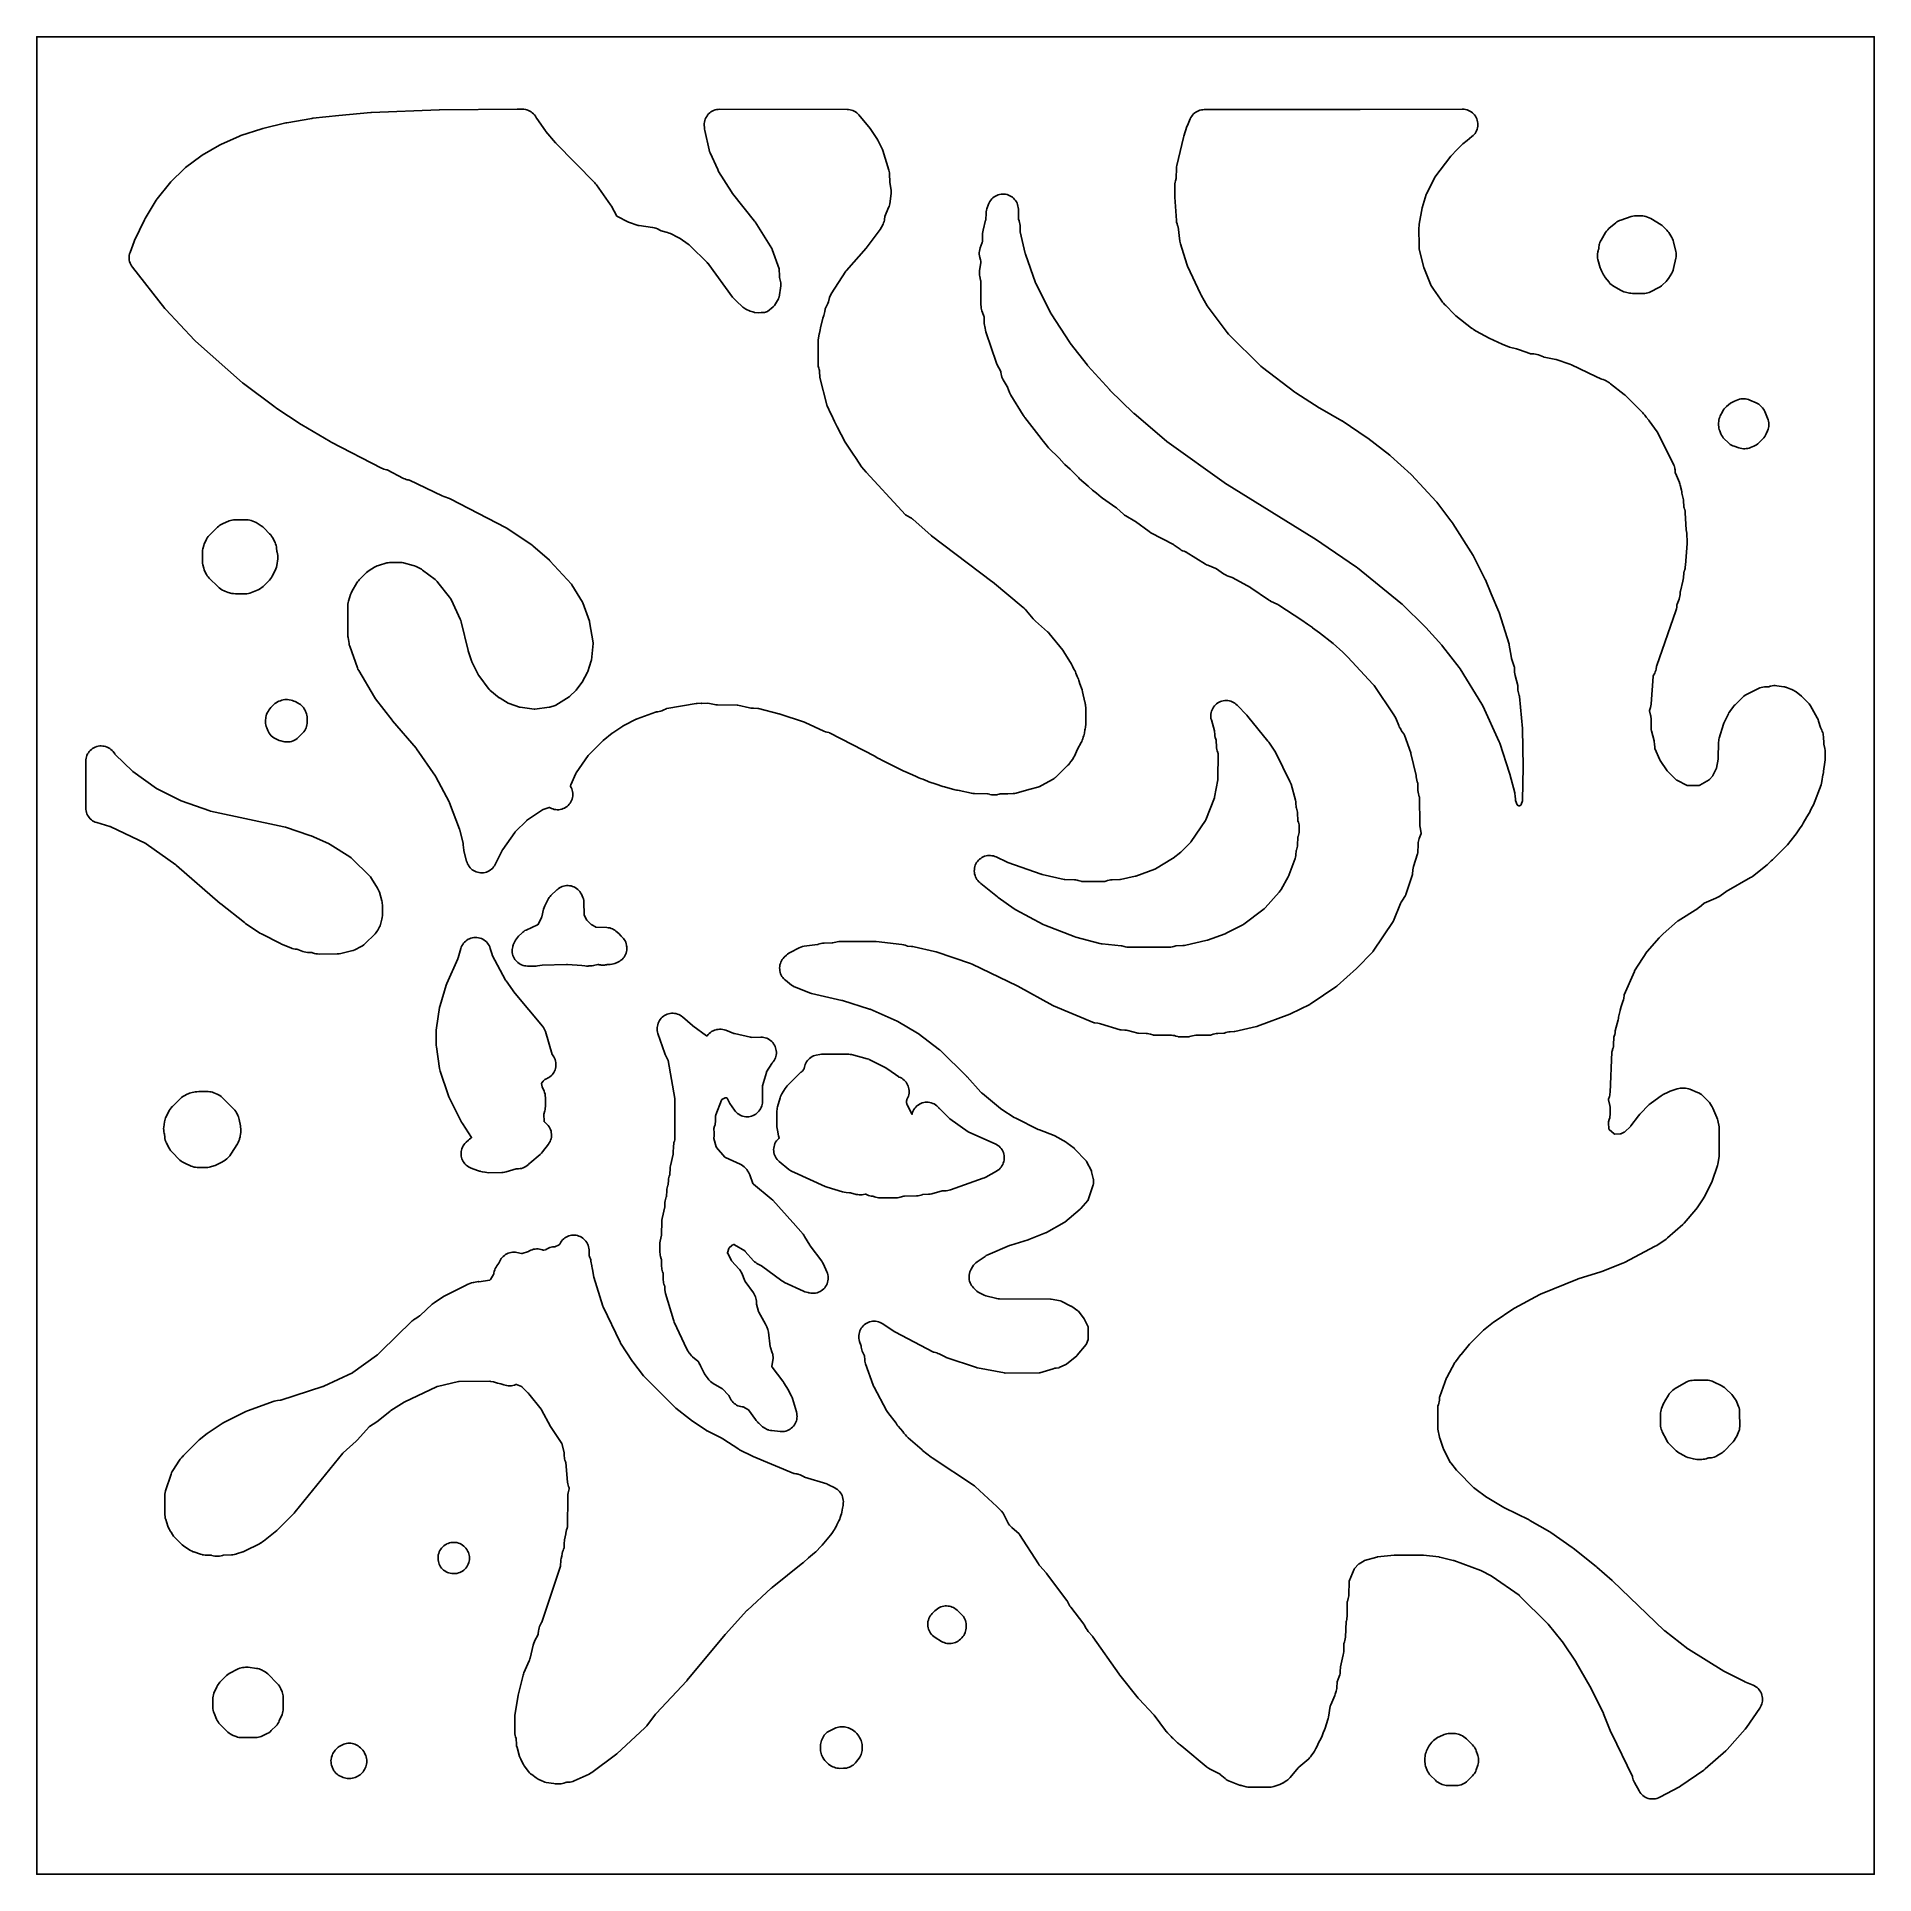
# Model space of a CAD drawing. Header units: millimetres. Extents: x 0 to 300, y 0 to 300.
import ezdxf

# ---------------------------------------------------------------- set-up
doc = ezdxf.new("R2010")
doc.units = ezdxf.units.MM
doc.layers.add('CUT', color=7, linetype='CONTINUOUS')

msp = doc.modelspace()

# ---------------------------------------------------------------- linework, layer by layer
at = {"layer": 'CUT'}
for points in [[(299.902, 0), (0.0614, 0), (0.0029, 0.0029), (0, 0.0614), (0, 299.9386), (0.0029, 299.9971), (0.0614, 300), (299.902, 300), (299.9605, 299.9971), (299.9634, 299.9386), (299.9634, 0.0614), (299.9605, 0.0029)], [(15.2327, 263.0481), (15.3352, 262.8136), (15.4612, 262.5908), (15.6092, 262.382), (20.9333, 255.6357), (21.0696, 255.4771), (25.7499, 250.4712), (25.9157, 250.3095), (33.5787, 243.5023), (33.7498, 243.3633), (38.946, 239.5097), (39.0482, 239.4377), (43.1455, 236.7056), (43.2648, 236.6309), (47.9157, 233.8947), (48.0359, 233.8284), (56.2662, 229.5763), (56.4637, 229.485), (56.6684, 229.4111), (56.8787, 229.3553), (57.1024, 229.3063), (57.1076, 229.3051), (57.1561, 229.2903), (57.1804, 229.2804), (57.2017, 229.2702), (59.8955, 227.8988), (60.089, 227.8105), (60.2892, 227.7389), (60.4948, 227.6846), (60.7079, 227.6379), (60.7291, 227.6326), (60.8181, 227.602), (60.8381, 227.5931), (66.1804, 225.0298), (66.4531, 224.9182), (67.3849, 224.5997), (67.3893, 224.5981), (67.455, 224.5703), (67.4696, 224.5632), (76.6175, 219.8367), (76.6772, 219.8037), (76.7349, 219.7673), (80.8798, 216.9857), (80.9434, 216.9398), (81.004, 216.8899), (83.6849, 214.5273), (83.7316, 214.4839), (83.776, 214.438), (87.2783, 210.6156), (87.2905, 210.6016), (87.3383, 210.538), (87.3483, 210.5223), (89.0808, 207.6708), (89.0902, 207.6546), (89.1249, 207.5822), (89.1317, 207.5648), (90.224, 204.5587), (90.2293, 204.5428), (90.2479, 204.473), (90.2511, 204.4565), (90.8423, 201.0343), (90.8449, 201.0165), (90.8478, 200.9783), (90.8471, 200.9399), (90.8455, 200.9221), (90.5377, 198.2143), (90.535, 198.195), (90.517, 198.1131), (90.5113, 198.0944), (89.9422, 196.3738), (89.9405, 196.3691), (89.9119, 196.3001), (89.9045, 196.2847), (89.0602, 194.6396), (89.0521, 194.6247), (89.0132, 194.5631), (89.0031, 194.5494), (88.066, 193.3251), (88.0629, 193.3212), (88.0132, 193.2654), (88.0011, 193.2533), (87.0291, 192.3243), (87.0149, 192.3114), (86.9497, 192.2606), (86.9336, 192.25), (84.7395, 190.876), (84.7351, 190.8734), (84.6913, 190.8505), (84.6678, 190.8407), (84.646, 190.8332), (83.7731, 190.5525), (83.7567, 190.5476), (83.6848, 190.5314), (83.6678, 190.5288), (81.3013, 190.2196), (81.2847, 190.2178), (81.2486, 190.2163), (81.2124, 190.218), (81.1962, 190.2199), (78.9073, 190.5338), (78.8899, 190.5366), (78.8165, 190.5537), (78.7997, 190.5589), (77.095, 191.127), (77.0748, 191.1344), (76.9912, 191.1733), (76.9726, 191.184), (75.6414, 191.998), (75.5738, 192.0425), (75.5094, 192.0915), (73.9707, 193.3468), (73.9534, 193.3618), (73.8851, 193.4329), (73.8708, 193.4508), (72.1788, 195.7055), (72.1689, 195.7192), (72.1308, 195.7807), (72.1229, 195.7955), (71.0512, 197.9263), (71.0158, 198.0034), (70.986, 198.0828), (70.4362, 199.72), (70.4209, 199.7692), (70.4077, 199.819), (69.2837, 204.4558), (69.2149, 204.6892), (69.1237, 204.9149), (67.6871, 208.026), (67.5491, 208.284), (67.3818, 208.5242), (65.4984, 210.9169), (65.3591, 211.0791), (65.2064, 211.2288), (65.0415, 211.3649), (62.9787, 212.9242), (62.7889, 213.0543), (62.5879, 213.1665), (61.9161, 213.502), (61.6857, 213.6029), (61.4463, 213.6801), (59.8712, 214.1022), (59.6528, 214.1503), (59.431, 214.1788), (59.2076, 214.1873), (57.8298, 214.1782), (57.6054, 214.1666), (57.383, 214.135), (57.1644, 214.0835), (55.7867, 213.6929), (55.5625, 213.6177), (55.3464, 213.5217), (55.1404, 213.4056), (54.2767, 212.864), (54.0431, 212.6981), (53.83, 212.5066), (52.6497, 211.3167), (52.5079, 211.1612), (52.3797, 210.9942), (52.266, 210.8171), (51.4591, 209.4357), (51.3295, 209.1815), (51.2296, 208.9142), (50.9015, 207.8546), (50.8397, 207.6127), (50.8023, 207.3658), (50.7897, 207.1164), (50.7871, 202.3036), (50.7954, 202.0981), (50.8207, 201.8939), (50.9788, 200.939), (51.0252, 200.7199), (51.0911, 200.5059), (52.3486, 196.988), (52.4398, 196.7668), (52.5517, 196.5554), (55.1491, 192.1705), (55.323, 191.9145), (58.0255, 188.4224), (58.0989, 188.3319), (61.9369, 183.8234), (61.9745, 183.777), (62.0097, 183.7288), (65.0763, 179.2978), (65.114, 179.2398), (65.1483, 179.1797), (67.3339, 175.078), (67.3683, 175.008), (67.3981, 174.9359), (69.0149, 170.6285), (69.0367, 170.565), (69.055, 170.5003), (69.6087, 168.3007), (69.6126, 168.2838), (69.6241, 168.21), (69.6256, 168.1926), (69.6661, 167.5501), (69.6932, 167.3083), (69.7438, 167.0702), (70.1784, 165.4217), (70.1811, 165.4103), (70.2499, 165.1762), (70.3411, 164.9499), (70.4539, 164.7336), (70.5873, 164.5293), (70.74, 164.3389), (70.9105, 164.1644), (71.0972, 164.0073), (71.2983, 163.8692), (71.512, 163.7513), (71.7361, 163.6549), (71.9685, 163.5807), (72.2071, 163.5295), (72.4495, 163.5019), (72.6935, 163.498), (72.9366, 163.5179), (73.1767, 163.5614), (73.4114, 163.6281), (73.6385, 163.7173), (73.8558, 163.8283), (74.0612, 163.9599), (74.2528, 164.111), (74.4288, 164.2799), (74.5875, 164.4653), (74.7274, 164.6652), (74.8471, 164.8778), (76.0229, 167.2275), (76.0252, 167.2318), (76.063, 167.2954), (76.0725, 167.3094), (78.0547, 170.1041), (78.0579, 170.1085), (78.1113, 170.172), (78.1243, 170.1857), (80.0127, 172.0624), (80.0256, 172.0746), (80.0845, 172.1231), (80.099, 172.1334), (82.555, 173.7945), (82.5711, 173.8048), (82.6071, 173.8242), (82.6449, 173.8398), (82.663, 173.8458), (83.6756, 174.1498), (83.6803, 174.1511), (83.7159, 174.158), (83.7882, 174.1176), (84.0086, 174.0083), (84.2387, 173.9213), (84.4762, 173.8572), (84.7188, 173.8169), (84.9642, 173.8005), (85.2101, 173.8084), (85.454, 173.8404), (85.6935, 173.8962), (85.9264, 173.9752), (86.1505, 174.0768), (86.3634, 174.1999), (86.5633, 174.3433), (86.748, 174.5057), (86.9159, 174.6854), (87.0654, 174.8808), (87.1949, 175.0899), (87.3033, 175.3107), (87.3894, 175.5411), (87.4524, 175.7789), (87.4918, 176.0217), (87.5072, 176.2672), (87.4983, 176.513), (87.4653, 176.7567), (87.4086, 176.9961), (87.3286, 177.2287), (87.2261, 177.4523), (87.1374, 177.6043), (87.1213, 177.6351), (87.1326, 177.693), (87.1461, 177.7484), (87.1475, 177.7535), (87.1726, 177.8296), (87.1794, 177.8466), (87.984, 179.7204), (87.9921, 179.738), (88.0327, 179.811), (88.0435, 179.8272), (90.0191, 182.6479), (90.0224, 182.6523), (90.0756, 182.7165), (90.0887, 182.7303), (92.3686, 185.0188), (92.4164, 185.0642), (92.4666, 185.1069), (93.9472, 186.2969), (93.9887, 186.3288), (94.0315, 186.3588), (95.6841, 187.4642), (95.7477, 187.504), (95.8138, 187.5396), (97.8738, 188.5703), (97.936, 188.5992), (97.9997, 188.6245), (101.027, 189.7267), (101.0489, 189.7339), (101.1452, 189.7562), (101.168, 189.7593), (101.3816, 189.782), (101.6063, 189.8162), (101.8269, 189.8706), (102.0417, 189.9449), (102.2489, 190.0384), (102.7408, 190.2879), (102.758, 190.296), (102.7959, 190.3107), (102.8351, 190.3215), (102.8538, 190.3251), (107.6424, 191.1359), (107.7259, 191.147), (107.8099, 191.1522), (108.4857, 191.1703), (108.5682, 191.1679), (109.5417, 191.1871), (109.5562, 191.1847), (110.6526, 190.9719), (110.869, 190.9397), (111.0874, 190.9264), (111.1086, 190.9261), (114.3369, 190.8724), (114.3565, 190.8715), (114.4397, 190.8615), (114.4589, 190.8577), (116.3772, 190.4227), (116.596, 190.3832), (116.8174, 190.3634), (116.9817, 190.356), (117.703, 190.3234), (117.7219, 190.3221), (117.8023, 190.3103), (117.8208, 190.3062), (121.1665, 189.4698), (121.211, 189.4578), (121.2211, 189.4546), (125.3274, 188.0852), (125.3913, 188.0618), (125.4537, 188.0349), (128.4985, 186.6178), (128.7536, 186.5157), (129.0184, 186.4423), (129.2924, 186.3822), (129.2977, 186.381), (129.347, 186.3659), (129.3716, 186.3558), (129.3932, 186.3453), (136.7924, 182.5404), (137.0499, 182.3723), (137.2945, 182.2316), (137.6572, 182.0493), (137.8299, 181.9558), (138.0868, 181.8334), (141.545, 180.0957), (141.6886, 180.0291), (141.6993, 180.0246), (143.4253, 179.29), (144.0109, 179.0111), (144.2458, 178.9135), (144.6448, 178.7711), (145.4042, 178.4479), (145.6392, 178.3616), (146.8476, 177.9849), (147.9069, 177.6068), (148.1806, 177.5264), (148.7252, 177.3996), (149.7203, 177.0895), (149.9194, 177.0363), (150.1223, 176.9997), (150.3274, 176.9799), (150.5903, 176.9655), (152.5816, 176.502), (152.8374, 176.4564), (153.0966, 176.4375), (155.2157, 176.3936), (155.2764, 176.3857), (155.2968, 176.3813), (155.5212, 176.3262), (155.6038, 176.303), (155.8532, 176.2466), (156.1071, 176.2159), (156.1902, 176.2144), (156.2052, 176.2131), (156.2225, 176.2135), (156.2249, 176.2133), (156.2385, 176.2136), (156.3627, 176.2114), (156.4312, 176.2172), (156.4634, 176.2177), (156.473, 176.2189), (156.4833, 176.2191), (156.5412, 176.2265), (156.5562, 176.2277), (156.5813, 176.2289), (156.5951, 176.231), (156.6175, 176.2329), (156.6592, 176.2408), (156.6832, 176.2445), (156.7198, 176.2489), (156.7217, 176.2494), (156.7398, 176.2517), (156.7577, 176.2558), (156.8386, 176.2682), (157.0904, 176.3339), (157.0933, 176.3349), (157.2912, 176.3829), (157.3116, 176.3872), (157.3519, 176.3924), (158.5071, 176.4185), (159.3818, 176.4338), (159.595, 176.4466), (159.6308, 176.4518), (159.6558, 176.4535), (159.8657, 176.4852), (160.072, 176.5346), (162.1702, 177.1318), (163.4065, 177.4789), (163.602, 177.5425), (163.686, 177.5777), (163.7451, 177.5985), (164.0122, 177.7294), (165.9026, 178.8002), (166.0932, 178.9198), (166.2722, 179.0561), (166.2918, 179.074), (166.3665, 179.1307), (166.526, 179.275), (168.2764, 181.0016), (168.4034, 181.1366), (168.5201, 181.2806), (168.5819, 181.363), (168.6326, 181.4187), (168.7753, 181.6094), (168.8111, 181.6683), (169.1198, 182.0795), (169.268, 182.3005), (169.3918, 182.536), (169.9184, 183.6815), (170.5159, 184.7768), (170.6088, 184.9655), (170.6855, 185.1614), (170.7454, 185.363), (170.8108, 185.6224), (170.8369, 185.6791), (170.9209, 185.8858), (170.9862, 186.0991), (171.0322, 186.3174), (171.1193, 186.8462), (171.1575, 186.998), (171.2005, 187.205), (171.2258, 187.4149), (171.2294, 187.5151), (171.2323, 187.5329), (171.2582, 187.7482), (171.2653, 187.9649), (171.2389, 190.5044), (171.223, 190.761), (171.1841, 190.9952), (171.172, 191.0824), (171.1239, 191.2938), (171.1017, 191.3751), (170.73, 193.0674), (170.6381, 193.3844), (170.2871, 194.3511), (170.1796, 194.7439), (170.123, 194.9236), (170.0531, 195.0985), (169.8477, 195.5611), (169.6502, 196.1051), (169.5629, 196.3152), (169.4568, 196.5165), (169.3195, 196.7506), (169.0955, 197.2551), (168.9232, 197.5774), (167.642, 199.602), (167.478, 199.8314), (165.2846, 202.5602), (165.143, 202.7216), (164.9881, 202.8703), (163.0603, 204.5676), (163.042, 204.5849), (163.0394, 204.5877), (162.6831, 204.9921), (161.5954, 206.2716), (161.4531, 206.4255), (161.2983, 206.5669), (161.2776, 206.5843), (161.1838, 206.6829), (161.0414, 206.8112), (156.0212, 210.9983), (155.9298, 211.071), (155.9265, 211.0735), (146.0782, 218.5363), (146.0454, 218.5621), (146.0136, 218.5889), (142.9948, 221.2268), (142.979, 221.2406), (142.7855, 221.3935), (142.5779, 221.5266), (141.806, 221.9693), (141.7896, 221.9793), (141.7828, 221.9842), (141.2059, 222.5939), (135.3838, 228.9166), (134.6614, 229.8065), (133.7705, 231.1357), (133.1895, 232.0025), (132.857, 232.4985), (131.9605, 233.8361), (130.6417, 236.3212), (130.2371, 237.1754), (129.7234, 238.2601), (129.6299, 238.4573), (129.0346, 239.7143), (128.9716, 239.8622), (128.9697, 239.8669), (128.9623, 239.8884), (128.9587, 239.9014), (127.8414, 244.3659), (127.8358, 244.3913), (127.8245, 244.469), (127.8232, 244.4878), (127.7878, 245.2777), (127.7695, 245.488), (127.7335, 245.6959), (127.6801, 245.9001), (127.5861, 246.2058), (127.585, 246.2308), (127.5512, 248.8803), (127.5615, 250.4691), (127.748, 251.5074), (127.7667, 251.6112), (127.8681, 252.1755), (127.9181, 252.4537), (128.3191, 254.0785), (128.481, 254.4887), (128.5527, 254.697), (128.6059, 254.9107), (128.64, 255.1283), (128.6826, 255.509), (128.6848, 255.5256), (128.6857, 255.5301), (128.696, 255.5575), (128.7054, 255.5773), (129.0424, 256.2344), (129.145, 256.4615), (129.2244, 256.6977), (129.4262, 257.4144), (129.6745, 258.038), (132.0797, 261.7406), (132.1087, 261.7809), (132.1159, 261.7904), (132.1655, 261.8502), (135.4134, 265.5005), (135.4134, 265.5006), (135.561, 265.6831), (137.6671, 268.5524), (137.7803, 268.7206), (137.7805, 268.7209), (137.7815, 268.7224), (137.8808, 268.8993), (138.147, 269.4225), (138.2377, 269.6218), (138.3106, 269.8283), (138.3651, 270.0404), (138.4009, 270.2564), (138.4009, 270.2566), (138.4373, 270.558), (138.4399, 270.5755), (138.4478, 270.6123), (138.4592, 270.6483), (138.4657, 270.6647), (139.0702, 272.0962), (139.1479, 272.3061), (139.2066, 272.5221), (139.2457, 272.7424), (139.4666, 274.421), (139.4871, 274.6829), (139.4801, 274.9455), (139.4455, 275.206), (139.2536, 276.234), (139.2528, 276.239), (139.2444, 276.3151), (139.2436, 276.3325), (139.2114, 277.558), (139.1956, 277.781), (139.1599, 278.0016), (139.1047, 278.2181), (138.1374, 281.408), (138.0676, 281.6074), (137.9812, 281.8002), (137.3197, 283.1236), (137.1536, 283.4077), (136.1864, 284.836), (136.0343, 285.0378), (134.1931, 287.2402), (134.0287, 287.4185), (133.8477, 287.5801), (133.652, 287.7233), (133.4433, 287.8469), (133.2236, 287.9498), (132.9949, 288.0308), (132.7595, 288.0893), (132.5195, 288.1247), (132.2772, 288.1366), (111.475, 288.1545), (111.4728, 288.1545), (111.2226, 288.1422), (110.9749, 288.1049), (110.7322, 288.0429), (110.4969, 287.9571), (110.2714, 287.848), (110.0579, 287.717), (109.8586, 287.5653), (109.6754, 287.3944), (109.5103, 287.206), (109.3649, 287.002), (109.2406, 286.7845), (109.1387, 286.5557), (109.0603, 286.3178), (109.006, 286.0732), (108.9765, 285.8245), (108.972, 285.574), (108.9851, 285.1665), (109.0043, 284.9279), (109.0461, 284.6922), (109.0471, 284.688), (109.7654, 281.5321), (109.8327, 281.2924), (109.9234, 281.0606), (111.1609, 278.3117), (111.161, 278.3114), (111.3181, 278.0168), (113.3943, 274.6803), (113.4065, 274.6629), (113.4068, 274.6624), (113.5715, 274.4289), (117.1852, 269.8794), (117.2171, 269.8368), (117.268, 269.7612), (119.9953, 265.4218), (120.0059, 265.4039), (120.0244, 265.3656), (120.0318, 265.3491), (120.0694, 265.256), (121.1836, 262.1162), (121.189, 262.0997), (121.2358, 260.9384), (121.2549, 260.7146), (121.294, 260.4935), (121.2968, 260.481), (121.4424, 259.8295), (121.4718, 259.5575), (121.4945, 259.3475), (121.178, 257.4862), (121.1739, 257.4658), (121.1672, 257.4424), (121.1598, 257.4232), (121.1517, 257.406), (121.0634, 257.2316), (120.456, 256.1199), (120.238, 255.9067), (119.2793, 255.1569), (118.8175, 255.0049), (118.721, 254.9978), (118.6088, 254.9894), (118.2342, 254.9616), (117.8597, 254.9337), (117.2106, 254.967), (117.1841, 254.9755), (117.0422, 255.0208), (116.8921, 255.0688), (116.4746, 255.2023), (115.768, 255.5478), (115.2505, 255.8245), (114.1703, 256.8819), (113.962, 257.0858), (113.5675, 257.472), (109.7082, 262.8053), (109.5835, 262.9638), (109.5511, 262.9987), (109.4364, 263.1227), (106.6843, 265.8607), (106.512, 266.0169), (106.3259, 266.1564), (106.3257, 266.1565), (105.0207, 267.043), (104.7332, 267.2114), (103.4375, 267.8587), (103.2166, 267.956), (102.9873, 268.0316), (101.9441, 268.3204), (101.9259, 268.3259), (101.8498, 268.3555), (101.8326, 268.3636), (101.3352, 268.6168), (101.3324, 268.6183), (101.0753, 268.7314), (100.8071, 268.815), (100.5312, 268.868), (98.315, 269.1657), (98.2972, 269.1685), (98.2217, 269.1861), (98.2044, 269.1914), (96.5837, 269.736), (96.5793, 269.7376), (96.5129, 269.7652), (96.4981, 269.7723), (94.7992, 270.6413), (94.7832, 270.6499), (94.7505, 270.6708), (94.7282, 270.7025), (94.7189, 270.7181), (93.804, 272.3291), (93.6761, 272.531), (91.3623, 275.8267), (91.2395, 275.9873), (91.1042, 276.1375), (84.7624, 282.6271), (84.7347, 282.6565), (84.7079, 282.6868), (83.1316, 284.5343), (83.1001, 284.5728), (83.0703, 284.6126), (81.6117, 286.6418), (81.6089, 286.6459), (81.57, 286.7093), (81.562, 286.7243), (81.5172, 286.8126), (81.3931, 287.0297), (81.248, 287.2333), (81.0832, 287.4214), (80.9005, 287.5921), (80.7016, 287.7437), (80.4886, 287.8746), (80.2635, 287.9837), (80.0287, 288.0697), (79.7865, 288.1318), (79.5393, 288.1694), (79.5375, 288.1695), (79.5374, 288.1695), (79.4808, 288.1724), (79.2896, 288.1821), (79.2887, 288.1821), (78.4765, 288.1828), (78.4521, 288.1827), (65.7392, 288.0698), (65.6654, 288.0681), (54.6693, 287.6456), (54.5186, 287.6352), (49.339, 287.1216), (45.0737, 286.6986), (44.8939, 286.6741), (40.8236, 285.9694), (40.6634, 285.9363), (36.9184, 285.0322), (36.7242, 284.9769), (33.3351, 283.8626), (33.1097, 283.7762), (30.0577, 282.4342), (29.8079, 282.3072), (27.0275, 280.6916), (26.771, 280.5206), (24.3085, 278.6494), (24.0687, 278.442), (21.8862, 276.2973), (21.6775, 276.0648), (19.6787, 273.5371), (19.5096, 273.2951), (17.693, 270.3383), (17.5674, 270.1075), (15.9649, 266.7537), (15.8774, 266.5472), (15.2285, 264.8021), (15.1517, 264.558), (15.1002, 264.3073), (15.0747, 264.0527), (15.0753, 263.7968), (15.1021, 263.5423), (15.1548, 263.2918)], [(122.7819, 150.3744), (122.5756, 150.2264), (122.3853, 150.0582), (122.0231, 149.7036), (121.8586, 149.5262), (121.712, 149.3337), (121.5847, 149.1279), (121.4778, 148.9107), (121.3925, 148.6843), (121.3295, 148.4506), (121.2894, 148.212), (121.2725, 147.9706), (121.279, 147.7287), (121.3089, 147.4886), (121.3619, 147.2525), (121.4374, 147.0226), (121.5348, 146.8011), (121.6532, 146.59), (121.7915, 146.3914), (121.793, 146.3894), (121.9268, 146.2299), (122.0734, 146.0821), (122.2318, 145.9471), (123.2281, 145.1665), (123.4218, 145.0292), (123.6276, 144.9108), (123.8437, 144.8124), (126.121, 143.9042), (126.3028, 143.8397), (126.489, 143.7894), (131.4323, 142.6573), (131.4776, 142.646), (131.5224, 142.6329), (135.9224, 141.2563), (135.9831, 141.2355), (136.0426, 141.2115), (140.4326, 139.3008), (140.4979, 139.27), (140.5612, 139.2353), (143.7884, 137.3389), (143.8506, 137.2997), (143.9103, 137.2568), (147.3451, 134.6224), (147.4028, 134.5752), (147.4574, 134.5245), (151.8138, 130.2232), (151.8376, 130.1991), (151.8607, 130.1743), (154.0933, 127.7052), (154.2251, 127.5701), (154.3667, 127.4453), (157.3246, 125.0307), (157.5605, 124.8601), (159.5839, 123.5684), (159.8144, 123.4379), (163.4787, 121.6128), (163.706, 121.5134), (166.091, 120.6079), (166.0956, 120.606), (166.1649, 120.5736), (166.1802, 120.5653), (168.0363, 119.5003), (168.1, 119.461), (168.1612, 119.4178), (169.3503, 118.5208), (169.3543, 118.5176), (169.413, 118.4658), (169.4256, 118.4532), (171.3163, 116.4745), (171.329, 116.4604), (171.3541, 116.4283), (171.3757, 116.3939), (171.3846, 116.3771), (172.1589, 114.8175), (172.1677, 114.7984), (172.1986, 114.7138), (172.2041, 114.6936), (172.475, 113.583), (172.4797, 113.5607), (172.4913, 113.4633), (172.4919, 113.4405), (172.4902, 112.7033), (172.4896, 112.6837), (172.4852, 112.6419), (172.4764, 112.6009), (172.4709, 112.5821), (171.6606, 110.0841), (171.6538, 110.065), (171.6361, 110.0255), (171.6103, 109.9906), (171.597, 109.9754), (170.4168, 108.6944), (170.3684, 108.6448), (170.3172, 108.5981), (167.8336, 106.4618), (167.8186, 106.4496), (167.7506, 106.4022), (167.7339, 106.3924), (164.8155, 104.7738), (164.7473, 104.7388), (164.6769, 104.7082), (161.9494, 103.625), (161.9052, 103.6084), (161.8603, 103.5936), (159.0248, 102.7195), (158.777, 102.6286), (155.2381, 101.113), (155.0142, 101.0036), (154.8024, 100.8725), (153.5069, 99.9786), (153.2923, 99.8127), (153.097, 99.6245), (152.9232, 99.4162), (152.773, 99.1904), (152.5415, 98.7976), (152.422, 98.5686), (152.3268, 98.3285), (152.2569, 98.0798), (152.2129, 97.8253), (152.1955, 97.5676), (152.1953, 97.5514), (152.2037, 97.3037), (152.2365, 97.058), (152.2935, 96.8168), (152.3742, 96.5824), (152.4776, 96.3572), (152.6028, 96.1433), (152.7486, 95.9429), (152.9136, 95.7579), (153.2868, 95.3789), (153.4788, 95.2031), (153.6881, 95.0483), (153.9123, 94.9161), (154.4241, 94.6493), (154.6761, 94.5351), (154.9392, 94.4495), (156.5236, 94.0294), (156.7291, 93.9841), (156.9377, 93.9562), (157.148, 93.946), (165.4763, 93.8913), (165.493, 93.8908), (165.5643, 93.8841), (165.5808, 93.8814), (167.1008, 93.6006), (167.1178, 93.5971), (167.154, 93.5869), (167.1891, 93.5733), (167.2044, 93.5662), (168.8247, 92.7643), (168.9015, 92.7228), (168.975, 92.6757), (169.9629, 91.9916), (169.979, 91.9798), (170.0115, 91.9518), (170.0408, 91.9206), (170.0532, 91.9049), (170.986, 90.6708), (170.9961, 90.6568), (171.0352, 90.5938), (171.0433, 90.5785), (171.5876, 89.4933), (171.5948, 89.4782), (171.6079, 89.4449), (171.6119, 89.4091), (171.6126, 89.3929), (171.6534, 87.4005), (171.6533, 87.3813), (171.65, 87.3403), (171.6384, 87.3008), (171.6315, 87.2828), (171.3458, 86.5839), (171.3385, 86.5671), (171.3201, 86.5322), (171.2984, 86.4993), (171.2871, 86.4847), (169.8662, 84.7281), (169.8527, 84.7124), (169.7898, 84.65), (169.774, 84.6367), (168.0957, 83.3008), (168.0793, 83.2885), (168.0052, 83.2415), (167.9871, 83.232), (166.9255, 82.711), (166.9101, 82.7038), (166.876, 82.6908), (166.8405, 82.6841), (166.8234, 82.6821), (166.4304, 82.6444), (166.1728, 82.6061), (165.9206, 82.5412), (163.7756, 81.8684), (163.7574, 81.8632), (163.7178, 81.855), (163.6775, 81.8508), (163.6586, 81.8503), (158.0706, 81.8301), (158.0525, 81.8304), (157.9751, 81.8376), (157.9572, 81.8405), (153.5763, 82.6718), (153.4979, 82.6894), (153.421, 82.7122), (148.4779, 84.3606), (148.4732, 84.3622), (148.4041, 84.3911), (148.3887, 84.3986), (147.3199, 84.9507), (147.1225, 85.042), (146.9178, 85.1158), (146.7075, 85.1716), (146.4859, 85.2202), (146.4696, 85.2241), (146.4352, 85.2349), (146.4018, 85.2488), (146.3872, 85.256), (140.0657, 88.5595), (140.0091, 88.591), (139.9544, 88.6256), (138.099, 89.8676), (137.8862, 89.9952), (137.6619, 90.101), (137.4281, 90.1842), (137.1873, 90.2437), (136.9418, 90.2791), (136.694, 90.29), (136.4463, 90.2763), (136.2012, 90.2381), (135.9611, 90.1757), (135.7283, 90.0899), (135.5052, 89.9815), (135.2939, 89.8515), (135.0966, 89.7012), (134.9151, 89.532), (134.7513, 89.3457), (134.6068, 89.1441), (134.4829, 88.9292), (134.381, 88.703), (134.302, 88.4679), (134.2466, 88.2261), (134.2155, 87.9799), (134.209, 87.732), (134.227, 87.4845), (134.2695, 87.2401), (134.336, 87.0012), (134.5397, 86.3889), (134.5456, 86.3694), (134.5641, 86.2838), (134.5668, 86.2636), (134.5889, 86.055), (134.6244, 85.8239), (134.6813, 85.5972), (134.7591, 85.3768), (134.8572, 85.1646), (135.082, 84.7326), (135.0903, 84.7156), (135.1052, 84.6782), (135.1124, 84.6385), (135.1144, 84.6198), (135.1653, 83.9818), (135.1923, 83.7637), (135.2384, 83.5489), (135.3032, 83.339), (136.5431, 79.8704), (136.6118, 79.6985), (136.6931, 79.5322), (138.7304, 75.7257), (138.8365, 75.5461), (138.9571, 75.3759), (140.2941, 73.6473), (140.3454, 73.5427), (140.4751, 73.3332), (140.6248, 73.1376), (141.3649, 72.263), (141.5541, 72.0184), (141.715, 71.8303), (141.7994, 71.7496), (141.9762, 71.5406), (142.1055, 71.3991), (142.2453, 71.268), (144.5482, 69.268), (144.62, 69.208), (145.9928, 68.1031), (146.1802, 67.9661), (153.0903, 63.3911), (153.1206, 63.3698), (153.1717, 63.3301), (153.185, 63.3184), (156.7244, 60.0566), (157.4963, 59.2774), (157.7732, 58.9669), (158.5316, 57.4314), (158.65, 57.2185), (158.7885, 57.0182), (158.9459, 56.8322), (159.1206, 56.6625), (159.1605, 56.6275), (160.3612, 55.5698), (160.3741, 55.5579), (160.4, 55.5304), (160.4232, 55.5006), (160.433, 55.486), (163.5251, 50.6544), (163.6408, 50.4888), (163.7694, 50.3331), (164.7869, 49.1982), (164.8206, 49.1589), (164.8526, 49.1183), (168.1635, 44.7115), (168.1666, 44.7072), (168.2101, 44.6385), (168.219, 44.6222), (168.5536, 43.9733), (168.6673, 43.7755), (168.7986, 43.5889), (170.9482, 40.8115), (170.9583, 40.7978), (170.9975, 40.7364), (171.0057, 40.7215), (171.3055, 40.145), (171.46, 39.8871), (171.6442, 39.6497), (172.3332, 38.8643), (172.3736, 38.8158), (172.4113, 38.7652), (176.6985, 32.6904), (176.7797, 32.5817), (176.7808, 32.5804), (176.8202, 32.5277), (179.8202, 28.7347), (179.9641, 28.5684), (179.9644, 28.568), (182.3244, 26.0712), (182.372, 26.0177), (182.4164, 25.9614), (184.2763, 23.449), (184.3922, 23.304), (184.4355, 23.2575), (184.4585, 23.2288), (184.5851, 23.0932), (185.1576, 22.5239), (185.198, 22.4741), (185.3543, 22.2989), (185.5263, 22.1391), (185.6482, 22.0361), (186.2197, 21.4678), (186.3592, 21.3392), (186.508, 21.2216), (186.5105, 21.2198), (186.6354, 21.1286), (187.2744, 20.6619), (190.8935, 17.6037), (190.9445, 17.5591), (190.9833, 17.5278), (191.0393, 17.4806), (191.0779, 17.4517), (191.1047, 17.4301), (191.1162, 17.4223), (191.1608, 17.3866), (191.2027, 17.3584), (191.2779, 17.3021), (191.5361, 17.1534), (193.0801, 16.3826), (193.0954, 16.3743), (193.1776, 16.3195), (193.1955, 16.3051), (193.9908, 15.6231), (194.1622, 15.4885), (194.3448, 15.3694), (194.537, 15.2666), (194.7375, 15.181), (196.3658, 14.568), (196.3765, 14.5639), (196.391, 14.5585), (196.4272, 14.5474), (196.5423, 14.509), (196.6072, 14.4925), (196.6955, 14.4655), (197.4372, 14.2898), (197.687, 14.2439), (197.7967, 14.235), (197.8081, 14.2331), (197.8559, 14.2303), (197.8857, 14.2279), (197.8875, 14.2276), (197.8928, 14.2273), (197.9403, 14.2235), (197.9936, 14.2219), (198.0209, 14.2205), (198.0758, 14.2172), (198.0827, 14.2172), (198.1502, 14.2136), (198.2815, 14.2135), (198.7745, 14.1991), (198.878, 14.1982), (199.697, 14.2081), (200.8404, 14.2016), (200.989, 14.2052), (201.2808, 14.2209), (201.4991, 14.2423), (201.7146, 14.2827), (201.9258, 14.3419), (202.9389, 14.6744), (203.1603, 14.7589), (203.3727, 14.8639), (203.3812, 14.8692), (203.4042, 14.8806), (203.6086, 15.008), (204.05, 15.3137), (204.2183, 15.441), (204.3753, 15.5821), (204.3926, 15.6005), (204.4551, 15.6575), (204.5966, 15.8098), (205.9171, 17.3549), (205.9551, 17.3959), (205.9636, 17.4051), (205.9637, 17.4052), (205.9675, 17.4093), (205.968, 17.4098), (205.9727, 17.4142), (205.9819, 17.4229), (205.9866, 17.4272), (206.0211, 17.4596), (207.6418, 18.8581), (207.7966, 19.0036), (207.9384, 19.1616), (208.0663, 19.3312), (208.4782, 19.9281), (208.5924, 20.1099), (208.6906, 20.3008), (208.7578, 20.4465), (208.7979, 20.5113), (208.9515, 20.8001), (209.2999, 21.573), (209.5949, 22.1059), (209.6829, 22.2808), (209.757, 22.462), (209.9934, 23.1118), (210.2133, 23.5996), (210.3076, 23.8417), (210.311, 23.8521), (210.7712, 25.2435), (210.8251, 25.4303), (210.8642, 25.6207), (211.1671, 27.4523), (211.171, 27.4721), (211.1815, 27.5102), (211.1941, 27.5555), (211.2011, 27.5744), (211.2228, 27.6289), (211.2306, 27.6446), (211.8924, 29.1842), (211.9753, 29.4053), (212.1276, 29.8781), (212.1854, 30.0888), (212.2246, 30.3037), (212.2448, 30.5212), (212.2846, 31.3271), (212.2861, 31.3472), (212.2905, 31.3748), (212.2972, 31.4002), (212.3038, 31.4189), (212.6343, 32.2827), (212.7164, 32.5375), (212.7708, 32.7996), (212.7969, 33.066), (212.7971, 33.0707), (212.7993, 33.1196), (212.8029, 33.2013), (212.8276, 33.7618), (212.8287, 33.779), (212.8387, 33.8521), (212.8421, 33.8689), (213.2847, 35.7996), (213.328, 36.0431), (213.3287, 36.052), (213.3316, 36.0683), (213.3505, 36.3116), (213.3901, 37.6744), (213.3901, 37.6759), (213.3981, 37.7111), (213.4035, 37.7289), (213.4049, 37.7329), (213.4069, 37.7389), (213.4069, 37.739), (213.4136, 37.759), (213.4637, 37.9094), (213.4686, 37.9219), (213.5535, 38.1772), (213.6104, 38.4401), (213.6388, 38.7076), (213.7728, 41.2905), (213.7935, 41.3572), (213.8533, 41.5892), (213.8907, 41.8258), (213.9051, 42.0632), (213.9072, 42.0954), (213.9434, 44.493), (213.9464, 44.5084), (213.9505, 44.5241), (214.095, 45.0318), (214.1443, 45.2378), (214.176, 45.4472), (214.1898, 45.6586), (214.238, 47.7532), (214.2388, 47.7707), (214.2432, 47.8079), (214.2543, 47.8437), (214.2606, 47.86), (215.0648, 49.792), (215.0736, 49.8115), (215.0959, 49.8516), (215.1227, 49.8889), (215.1366, 49.9052), (215.7838, 50.6207), (215.7964, 50.6341), (215.8256, 50.6606), (215.8571, 50.6841), (215.8726, 50.694), (216.6767, 51.18), (216.6913, 51.1884), (216.724, 51.2043), (216.7582, 51.2174), (216.7739, 51.2222), (218.7695, 51.7854), (218.7747, 51.7868), (218.8558, 51.8027), (218.8745, 51.8052), (221.5901, 52.0892), (221.6549, 52.0942), (221.7198, 52.0957), (226.2462, 52.0757), (226.3066, 52.0739), (226.3669, 52.069), (228.8711, 51.8037), (228.952, 51.7923), (229.032, 51.7754), (231.1967, 51.2401), (231.2622, 51.2219), (231.3266, 51.2), (235.7148, 49.5674), (235.7782, 49.5418), (235.8399, 49.5125), (237.4313, 48.7032), (237.5034, 48.6633), (237.5726, 48.6186), (241.9847, 45.5448), (241.9892, 45.5416), (242.0537, 45.4883), (242.0676, 45.4752), (246.6381, 40.9392), (246.684, 40.8911), (246.7271, 40.8405), (249.0073, 38.0093), (249.0395, 37.9674), (249.0699, 37.9242), (251.2841, 34.6142), (251.3061, 34.5801), (251.3269, 34.5453), (253.5297, 30.714), (253.547, 30.6827), (253.5635, 30.6509), (255.75, 26.2596), (255.7705, 26.2161), (255.7893, 26.1719), (256.9841, 23.1945), (257.0544, 23.0355), (260.4791, 15.967), (260.4882, 15.9467), (260.5195, 15.8563), (260.5249, 15.8347), (260.5647, 15.653), (260.6251, 15.4281), (260.7061, 15.2097), (260.8072, 14.9998), (261.5642, 13.5984), (261.6907, 13.3893), (261.8371, 13.1935), (262.0019, 13.013), (262.1835, 12.8494), (262.3802, 12.7043), (262.5902, 12.5791), (262.8114, 12.4751), (263.0417, 12.3931), (263.2789, 12.334), (263.5207, 12.2984), (263.7648, 12.2866), (264.009, 12.2986), (264.2508, 12.3345), (264.4879, 12.3937), (264.7181, 12.4759), (264.9392, 12.5801), (268.1573, 14.2946), (268.3969, 14.44), (272.1411, 17.0108), (272.3791, 17.1963), (275.7265, 20.1469), (275.9468, 20.367), (278.9014, 23.7107), (279.0888, 23.9508), (281.2784, 27.1392), (281.4074, 27.3484), (281.5152, 27.5692), (281.6009, 27.7995), (281.6635, 28.0371), (281.7024, 28.2797), (281.7174, 28.525), (281.7082, 28.7705), (281.675, 29.014), (281.618, 29.253), (281.5378, 29.4853), (281.4353, 29.7086), (281.3113, 29.9207), (281.167, 30.1196), (281.004, 30.3034), (280.8237, 30.4704), (280.6278, 30.6188), (280.4184, 30.7472), (280.1973, 30.8545), (278.8627, 31.423), (278.8306, 31.4373), (278.7989, 31.4524), (275.5303, 33.0777), (275.4795, 33.1044), (275.4301, 33.1336), (269.6204, 36.7553), (269.5686, 36.7895), (269.5185, 36.8264), (265.7857, 39.7322), (265.7396, 39.77), (265.6954, 39.81), (257.2156, 47.8885), (257.16, 47.9399), (254.697, 50.148), (254.5798, 50.2467), (250.7963, 53.2416), (250.6719, 53.334), (247.1483, 55.7841), (246.981, 55.8908), (243.7639, 57.768), (243.6126, 57.8494), (239.5924, 59.8384), (239.5494, 59.8607), (239.5074, 59.8848), (236.7744, 61.5245), (236.7279, 61.5539), (236.6829, 61.5853), (234.7517, 63.0002), (234.6835, 63.0541), (234.6194, 63.1128), (231.8537, 65.8371), (231.7996, 65.894), (231.7493, 65.9544), (230.816, 67.1533), (230.8052, 67.168), (230.7633, 67.234), (230.7547, 67.25), (229.6492, 69.4306), (229.6128, 69.5094), (229.5822, 69.5906), (229.0387, 71.2092), (229.0186, 71.2753), (229.0023, 71.3425), (228.7246, 72.6566), (228.721, 72.6763), (228.7122, 72.762), (228.7118, 72.7821), (228.7254, 76.3719), (228.7259, 76.3894), (228.7295, 76.4267), (228.7398, 76.4622), (228.7458, 76.4789), (228.8116, 76.6463), (228.8922, 76.8873), (228.9481, 77.1352), (228.9784, 77.3875), (229.0149, 77.9161), (229.0165, 77.9337), (229.0226, 77.9709), (229.0322, 78.0075), (229.0378, 78.0242), (230.1309, 81.0326), (230.1328, 81.0373), (230.1645, 81.1075), (230.1726, 81.1231), (231.5226, 83.5489), (231.5648, 83.619), (231.6118, 83.6861), (232.4777, 84.8375), (232.4949, 84.8597), (232.5126, 84.8816), (233.9029, 86.5596), (233.9405, 86.6028), (233.98, 86.6441), (236.0725, 88.7277), (236.1147, 88.7677), (236.1588, 88.8056), (237.7984, 90.1479), (237.8433, 90.183), (237.8899, 90.2158), (241.1287, 92.3879), (241.1783, 92.4194), (241.2294, 92.4484), (245.3655, 94.6677), (245.4221, 94.6962), (245.48, 94.7216), (251.5179, 97.1793), (251.564, 97.197), (251.6108, 97.2128), (255.3311, 98.3799), (255.4809, 98.4321), (258.9393, 99.7635), (259.2081, 99.8856), (264.2208, 102.5313), (264.4641, 102.6779), (265.9688, 103.7058), (266.2102, 103.8934), (268.6931, 106.0785), (268.9292, 106.3161), (270.8611, 108.541), (271.0435, 108.7784), (272.059, 110.2782), (272.2239, 110.5596), (273.4386, 112.983), (273.5755, 113.3133), (274.3221, 115.5549), (274.3755, 115.7385), (274.4148, 115.9256), (274.6316, 117.1999), (274.6581, 117.4078), (274.667, 117.6171), (274.6704, 121.5209), (274.659, 121.7618), (274.6244, 122.0006), (274.4209, 123.0463), (274.3575, 123.3002), (274.268, 123.5462), (273.6102, 125.0948), (273.523, 125.2788), (273.4212, 125.4551), (273.2317, 125.7542), (273.063, 125.9893), (272.8682, 126.2034), (271.9241, 127.1272), (271.7417, 127.289), (271.5445, 127.4323), (271.3342, 127.5557), (271.113, 127.658), (269.8838, 128.1552), (269.6466, 128.2375), (269.4024, 128.2957), (269.1535, 128.329), (268.9026, 128.3372), (268.5562, 128.3311), (268.3053, 128.3141), (268.0574, 128.272), (267.815, 128.2051), (266.6618, 127.8237), (266.3242, 127.684), (265.5213, 127.2805), (265.3562, 127.1896), (265.1984, 127.0865), (263.5771, 125.9376), (263.405, 125.8041), (263.2452, 125.656), (261.7166, 124.1108), (261.4851, 123.8407), (260.2465, 122.1689), (260.2359, 122.1552), (260.1865, 122.0999), (260.1741, 122.0878), (259.2431, 121.2192), (259.2288, 121.2066), (259.1962, 121.1819), (259.1614, 121.1606), (259.1444, 121.1519), (258.609, 120.8947), (258.5907, 120.8865), (258.5502, 120.8722), (258.5076, 120.8667), (258.4875, 120.8658), (257.6357, 120.8483), (257.6161, 120.8484), (257.5746, 120.8519), (257.5404, 120.8758), (257.5253, 120.8883), (256.6878, 121.6163), (256.6741, 121.6288), (256.6472, 121.6574), (256.6409, 121.6962), (256.6394, 121.7147), (256.5805, 122.6944), (256.5839, 122.8436), (256.584, 122.8443), (256.5851, 122.8495), (256.5901, 122.8664), (256.7095, 123.2402), (256.7732, 123.4797), (256.8128, 123.7244), (256.828, 123.9717), (256.8395, 124.9538), (256.8266, 125.2389), (256.7812, 125.5207), (256.5813, 126.4287), (256.5776, 126.4479), (256.5732, 126.4868), (256.5807, 126.5214), (256.5853, 126.5374), (256.7294, 126.9993), (256.7842, 127.2059), (256.8213, 127.4165), (256.8402, 127.6294), (257.1454, 134.2948), (257.1464, 134.3098), (257.1516, 134.346), (257.1611, 134.3843), (257.1667, 134.4018), (257.2142, 134.5367), (257.2405, 134.6091), (257.2463, 134.628), (257.2555, 134.6541), (257.297, 134.7946), (257.3186, 134.8655), (257.3198, 134.8714), (257.3273, 134.897), (257.3742, 135.1461), (257.3957, 135.3985), (257.4385, 136.6566), (257.444, 136.6711), (257.5093, 136.8331), (257.5961, 137.0868), (257.6552, 137.3483), (257.6859, 137.6146), (257.6907, 137.6927), (258.1578, 139.4831), (258.2058, 139.7091), (258.2326, 139.9386), (258.2474, 140.1484), (258.4712, 140.9979), (258.4949, 141.0878), (258.4969, 141.0954), (258.6458, 141.6608), (258.9424, 142.4629), (259.0302, 142.7532), (259.0821, 143.0519), (259.1272, 143.4547), (259.1297, 143.473), (259.1379, 143.5118), (259.1499, 143.5496), (259.1568, 143.5668), (260.8006, 147.3985), (260.8028, 147.4034), (260.8402, 147.4745), (260.8497, 147.4902), (262.837, 150.58), (262.8475, 150.5954), (262.874, 150.6283), (264.8361, 152.8958), (265.5002, 153.544), (267.8352, 155.5966), (267.8894, 155.6403), (267.9178, 155.6619), (267.9234, 155.6661), (267.9382, 155.6759), (271.1537, 157.692), (271.1696, 157.7036), (271.4259, 157.8888), (272.1271, 158.4704), (272.1413, 158.4817), (272.1618, 158.4956), (272.1879, 158.5099), (272.2044, 158.5175), (274.1038, 159.3338), (274.3416, 159.4513), (274.5655, 159.5933), (274.5671, 159.5944), (274.9638, 159.8765), (275.7119, 160.4086), (275.7631, 160.443), (275.816, 160.4748), (279.7617, 162.7076), (279.9233, 162.8074), (280.0769, 162.9191), (282.4857, 164.8155), (282.7048, 165.0098), (283.0307, 165.3349), (283.1578, 165.4388), (283.3526, 165.6159), (285.6333, 167.9199), (285.7768, 168.0779), (287.0164, 169.5647), (287.2162, 169.8407), (287.7401, 170.679), (288.191, 171.2807), (288.3828, 171.5785), (288.9572, 172.6266), (289.3239, 173.2135), (289.4288, 173.3983), (289.5176, 173.5914), (289.6111, 173.8199), (289.8831, 174.3162), (290.0242, 174.6205), (291.2815, 177.8908), (291.3634, 178.1429), (291.4181, 178.4023), (291.5924, 179.5188), (291.6222, 179.6245), (291.6649, 179.8609), (291.6848, 180.1003), (291.6852, 180.1135), (291.9156, 181.5893), (291.9453, 181.9428), (291.9613, 183.186), (291.9466, 183.4903), (291.8951, 183.7905), (291.7231, 184.5218), (291.7193, 184.5399), (291.7087, 184.6187), (291.7076, 184.6372), (291.6688, 185.7309), (291.6512, 185.9514), (291.6141, 186.1695), (291.5579, 186.3835), (291.483, 186.5917), (291.39, 186.7925), (291.2169, 187.1264), (291.2085, 187.1438), (291.1781, 187.2208), (291.1724, 187.2393), (290.8833, 188.2665), (290.8814, 188.2732), (290.7835, 188.5553), (290.6526, 188.8237), (289.5714, 190.7416), (289.4587, 190.9229), (289.331, 191.0939), (289.1892, 191.2534), (288.3749, 192.094), (288.1115, 192.3299), (287.1985, 193.038), (287.0112, 193.17), (286.8125, 193.2844), (286.6043, 193.38), (286.5043, 193.4204), (286.4912, 193.4266), (286.3518, 193.4822), (285.7833, 193.7123), (285.6209, 193.767), (285.5671, 193.7859), (285.5567, 193.7885), (285.4997, 193.8078), (285.4161, 193.8251), (285.3653, 193.8383), (285.2897, 193.8514), (285.2067, 193.8686), (284.0377, 194.0394), (283.7935, 194.0629), (283.5481, 194.0624), (283.304, 194.0378), (283.0635, 193.9894), (282.9212, 193.9458), (282.8437, 193.9239), (282.7319, 193.8868), (282.728, 193.8858), (282.6893, 193.8798), (282.6845, 193.8794), (282.671, 193.8784), (282.0379, 193.8434), (281.7816, 193.8159), (281.5295, 193.7621), (281.2842, 193.6827), (281.0484, 193.5785), (279.1147, 192.6014), (278.8958, 192.4765), (278.6906, 192.3303), (278.5011, 192.1641), (277.2459, 190.9459), (277.2449, 190.9449), (277.1076, 190.8006), (276.9822, 190.6458), (276.3915, 189.854), (276.2692, 189.6742), (276.2675, 189.6713), (276.251, 189.6469), (276.1445, 189.4559), (275.4924, 188.1555), (275.4023, 187.9541), (275.3304, 187.7456), (275.3296, 187.7431), (274.6608, 185.4879), (274.607, 185.2714), (274.5727, 185.0509), (274.5582, 184.8283), (274.5039, 182.1809), (274.5037, 182.1756), (274.4957, 182.0959), (274.4928, 182.0778), (274.2112, 180.584), (274.2077, 180.5673), (274.1976, 180.5318), (274.1842, 180.4972), (274.1772, 180.4822), (273.6323, 179.3787), (273.6237, 179.3623), (273.6028, 179.3286), (273.5787, 179.2972), (273.5664, 179.2834), (273.0774, 178.7609), (273.065, 178.7483), (273.0368, 178.7233), (273.0064, 178.701), (272.9915, 178.6917), (271.5115, 177.8059), (271.4943, 177.7963), (271.4561, 177.7785), (271.4143, 177.7736), (271.3946, 177.7728), (269.5488, 177.7482), (269.5314, 177.7483), (269.4942, 177.7513), (269.4591, 177.7644), (269.4437, 177.7714), (267.73, 178.5997), (267.7113, 178.6094), (267.673, 178.6335), (267.6377, 178.6617), (267.6224, 178.6762), (266.187, 180.1134), (266.1744, 180.1266), (266.1429, 180.165), (265.0203, 181.83), (265.0106, 181.8451), (264.9737, 181.9131), (264.9662, 181.9295), (264.1701, 183.7968), (264.1625, 183.816), (264.1497, 183.8585), (264.1416, 183.9021), (264.1395, 183.9227), (264.0882, 184.6183), (264.0606, 184.8472), (264.0121, 185.0726), (263.5859, 186.6865), (263.5809, 186.7081), (263.5675, 186.8024), (263.5664, 186.8246), (263.5228, 188.6729), (263.5015, 188.9451), (263.4801, 189.0576), (263.4756, 189.0876), (263.4695, 189.1134), (263.4506, 189.2134), (263.2717, 189.9378), (263.2679, 189.9549), (263.2647, 189.9762), (263.2665, 189.9825), (263.4268, 190.4949), (263.4967, 190.7739), (263.5341, 191.0591), (263.5353, 191.0754), (263.8621, 195.5463), (263.8639, 195.5652), (263.871, 195.6052), (263.8859, 195.643), (263.8941, 195.6601), (264.127, 196.1115), (264.2201, 196.3135), (264.2949, 196.523), (264.3508, 196.7383), (264.3873, 196.9578), (264.3976, 197.0432), (264.3995, 197.0594), (264.4217, 197.2429), (264.4248, 197.2633), (264.4449, 197.3495), (264.4512, 197.3691), (267.5889, 206.2937), (267.6711, 206.5818), (267.7183, 206.8776), (267.7542, 207.2411), (267.7563, 207.2581), (267.7633, 207.2946), (267.7736, 207.3304), (267.7793, 207.3461), (268.1051, 208.1808), (268.1881, 208.4318), (268.2441, 208.6901), (268.2725, 208.9529), (268.2959, 209.3797), (268.2975, 209.399), (268.3105, 209.4812), (268.315, 209.5001), (268.7415, 211.1056), (268.7963, 211.368), (268.8227, 211.6347), (268.8602, 212.4656), (268.8618, 212.4871), (268.8691, 212.5326), (268.8794, 212.5693), (268.8859, 212.5848), (268.9068, 212.6319), (268.9279, 212.6879), (268.9287, 212.6899), (268.9302, 212.6941), (269.0075, 212.8994), (269.0173, 212.9382), (269.0199, 212.9457), (269.0348, 213.0081), (269.0771, 213.1766), (269.0797, 213.1966), (269.0829, 213.2098), (269.1107, 213.4309), (269.1145, 213.4599), (269.1148, 213.4635), (269.1168, 213.4792), (269.1339, 213.7194), (269.3996, 217.2888), (269.405, 217.5601), (269.403, 217.6198), (269.405, 217.7466), (269.371, 218.6272), (269.3708, 218.6566), (269.3694, 218.6686), (269.358, 218.9635), (269.3343, 219.223), (269.2838, 219.4787), (269.2825, 219.484), (269.2752, 219.5128), (269.1109, 222.2828), (269.08, 222.5533), (269.0199, 222.8189), (269.0013, 222.8728), (268.9966, 222.8924), (268.9259, 223.102), (268.88, 223.2205), (268.8731, 223.24), (268.8617, 223.2828), (268.8551, 223.3266), (268.8537, 223.3472), (268.8195, 224.19), (268.8007, 224.4111), (268.7623, 224.6297), (268.5758, 225.4707), (268.5487, 225.6813), (268.4945, 225.9681), (268.2877, 226.7952), (268.2309, 226.9888), (268.1587, 227.1773), (268.1541, 227.1878), (268.148, 227.2043), (267.5013, 228.7222), (267.4937, 228.7417), (267.4904, 228.7525), (267.4858, 228.776), (267.4835, 228.7959), (267.4374, 229.3192), (267.4176, 229.465), (267.4124, 229.5083), (267.4106, 229.5165), (267.4057, 229.5525), (267.3522, 229.7818), (267.2774, 230.005), (267.2685, 230.025), (267.2667, 230.0303), (267.1735, 230.2395), (264.7137, 235.1434), (264.6207, 235.3122), (264.5149, 235.4734), (263.2367, 237.267), (263.1488, 237.3829), (262.7553, 237.8722), (262.4886, 238.2364), (262.3741, 238.3811), (262.3601, 238.3964), (262.322, 238.4445), (262.1944, 238.5825), (262.14, 238.6372), (262.0638, 238.7319), (261.88, 238.9362), (259.7404, 241.0674), (259.6467, 241.1494), (259.6288, 241.1676), (259.6286, 241.1678), (259.404, 241.3691), (259.3469, 241.4144), (259.2935, 241.4611), (259.1531, 241.5681), (256.8931, 243.36), (256.7381, 243.4734), (256.7291, 243.4795), (256.7252, 243.4824), (256.3781, 243.7165), (256.1734, 243.8407), (255.9578, 243.9448), (255.7331, 244.0277), (255.5016, 244.0888), (255.5013, 244.0889), (255.4863, 244.0921), (255.4647, 244.0974), (255.3744, 244.1281), (255.354, 244.137), (254.4987, 244.545), (250.5293, 246.4383), (250.2431, 246.5536), (248.0259, 247.2922), (247.7041, 247.3761), (246.0893, 247.6841), (246.0723, 247.6877), (246.0005, 247.7084), (245.9841, 247.7143), (245.1314, 248.0472), (244.8929, 248.1267), (244.6476, 248.1819), (244.398, 248.2121), (243.8553, 248.2504), (243.8375, 248.252), (243.7997, 248.2583), (243.7627, 248.2682), (243.7457, 248.274), (242.0374, 248.9057), (241.8818, 248.9632), (241.5841, 249.0527), (240.4313, 249.3224), (239.2457, 249.7959), (237.1035, 250.7965), (234.968, 251.9494), (234.5434, 252.2167), (234.4963, 252.2463), (234.4204, 252.2941), (234.2413, 252.4068), (231.6749, 254.4447), (231.2335, 254.8777), (230.1635, 255.9727), (230.0298, 256.1096), (229.885, 256.2578), (229.6266, 256.5222), (229.5041, 256.6576), (229.1334, 257.1597), (228.7741, 257.6876), (228.3987, 258.239), (228.2683, 258.4306), (228.1377, 258.6224), (227.6827, 259.2987), (227.6622, 259.3365), (227.6544, 259.3539), (226.4224, 262.3001), (225.6906, 265.3333), (225.661, 265.4996), (225.652, 266.0423), (225.6441, 268.5224), (225.658, 269.3859), (226.1494, 272.0529), (226.8077, 274.236), (226.8094, 274.2412), (226.8324, 274.2999), (226.835, 274.3055), (226.8379, 274.3119), (226.848, 274.3339), (226.8592, 274.3584), (228.2066, 277.0421), (228.2077, 277.0442), (228.2315, 277.0826), (228.2416, 277.0966), (230.8213, 280.5204), (231.8983, 281.6182), (232.0101, 281.7273), (232.1134, 281.8282), (232.2148, 281.9272), (232.8016, 282.5002), (233.4894, 283.07), (234.2871, 283.6891), (234.4754, 283.8509), (234.6467, 284.0305), (234.7994, 284.2262), (234.9318, 284.436), (235.0429, 284.658), (235.1314, 284.8899), (235.1964, 285.1294), (235.2374, 285.3742), (235.2539, 285.6218), (235.2457, 285.8699), (235.213, 286.1159), (235.1561, 286.3575), (235.0755, 286.5923), (234.972, 286.8178), (234.8467, 287.0321), (234.7008, 287.2328), (234.5356, 287.4181), (234.3529, 287.5861), (234.1545, 287.7351), (233.9422, 287.8637), (233.7182, 287.9707), (233.4848, 288.0549), (233.2441, 288.1156), (232.9986, 288.1521), (232.7507, 288.164), (232.7354, 288.164), (232.6985, 288.164), (216.0244, 288.1404), (206.7045, 288.1272), (190.5967, 288.1044), (190.3555, 288.0924), (190.1167, 288.0572), (189.8823, 287.9991), (189.6546, 287.9187), (189.4358, 287.8167), (189.2278, 287.694), (189.0326, 287.5519), (188.8521, 287.3916), (188.6878, 287.2146), (188.5414, 287.0226), (188.4142, 286.8174), (188.3074, 286.6009), (187.8433, 285.5331), (187.7663, 285.3326), (187.2453, 283.7816), (187.1796, 283.5496), (186.1272, 279.005), (186.082, 278.7507), (186.0633, 278.4931), (186.0317, 276.9809), (186.031, 276.964), (186.027, 276.9276), (186.0196, 276.8916), (186.0152, 276.8757), (185.8914, 276.462), (185.8347, 276.2342), (185.7997, 276.0021), (185.7865, 275.7678), (185.7704, 273.9883), (185.7766, 273.7888), (186.0471, 269.9751), (186.0813, 269.7041), (186.1449, 269.4383), (186.2371, 269.1811), (186.2838, 269.0702), (186.2901, 269.0544), (186.3012, 269.0196), (186.3091, 268.9838), (186.3116, 268.9675), (186.6166, 266.6218), (186.6526, 266.4136), (186.7062, 266.2092), (187.7291, 262.883), (187.8544, 262.558), (189.9782, 258.0208), (190.0789, 257.828), (191.0907, 256.0803), (191.2519, 255.8361), (194.3151, 251.7381), (194.5542, 251.4627), (199.8318, 246.2112), (200.0862, 245.9902), (205.358, 241.9991), (205.5141, 241.89), (209.3571, 239.4172), (209.4683, 239.3496), (213.0256, 237.3141), (213.0615, 237.2928), (213.0965, 237.2702), (217.2036, 234.5235), (217.2378, 234.4998), (217.2712, 234.4748), (220.9034, 231.6608), (220.9386, 231.6324), (220.9728, 231.6027), (224.3509, 228.5502), (224.3892, 228.514), (224.4259, 228.4761), (228.4594, 224.1272), (228.4986, 224.0829), (228.5355, 224.0366), (230.8467, 220.9889), (231.1222, 220.6257), (231.1519, 220.5848), (231.1798, 220.5426), (234.491, 215.3109), (234.5212, 215.2605), (234.5489, 215.2087), (236.4597, 211.4096), (236.4777, 211.3722), (236.4944, 211.3342), (237.452, 209.0478), (238.6761, 206.1253), (238.6959, 206.0747), (238.7134, 206.0233), (240.351, 200.8363), (240.3738, 200.7539), (240.3907, 200.6701), (240.6882, 198.8579), (240.7715, 198.5092), (241.1984, 197.159), (241.2031, 197.143), (241.2108, 197.108), (241.2155, 197.0724), (241.2165, 197.0562), (241.2508, 196.2384), (241.2768, 195.9684), (241.332, 195.7029), (241.7555, 194.1042), (241.7601, 194.0846), (241.7733, 193.999), (241.7747, 193.9789), (241.8044, 193.3324), (241.8258, 193.1014), (241.8685, 192.8734), (241.9322, 192.6503), (242.0163, 192.434), (242.0234, 192.418), (242.0311, 192.3993), (242.0443, 192.3581), (242.0531, 192.3157), (242.0555, 192.2956), (242.5584, 187.0777), (242.5621, 187.0291), (242.5638, 186.9804), (242.654, 180.8203), (242.654, 180.8051), (242.6537, 180.7724), (242.5329, 175.3698), (242.5321, 175.3531), (242.5281, 175.3172), (242.5209, 175.2817), (242.5166, 175.266), (242.3265, 174.6263), (242.3209, 174.609), (242.3063, 174.5731), (242.2743, 174.5514), (242.2586, 174.5422), (242.052, 174.4293), (242.0356, 174.4209), (241.9998, 174.4057), (241.964, 174.4206), (241.9475, 174.4289), (241.7422, 174.539), (241.7257, 174.5484), (241.6922, 174.571), (241.6739, 174.607), (241.6667, 174.6246), (241.4088, 175.2971), (241.4025, 175.3146), (241.392, 175.3532), (241.3853, 175.3926), (241.3835, 175.4112), (241.3345, 176.1119), (241.3097, 176.3291), (241.2661, 176.5433), (240.5004, 179.6084), (240.4466, 179.7933), (238.8303, 184.6407), (238.735, 184.8835), (236.0687, 190.7563), (235.9158, 191.0421), (232.347, 196.7861), (232.1999, 196.9977), (229.4822, 200.5063), (229.369, 200.6422), (226.785, 203.5307), (226.6731, 203.6479), (222.8769, 207.3746), (222.7017, 207.5311), (215.6166, 213.286), (215.4479, 213.4116), (208.5642, 218.1009), (208.4685, 218.163), (194.3107, 226.8892), (194.2757, 226.9117), (194.2414, 226.9353), (184.4982, 233.9198), (184.4591, 233.9491), (184.4213, 233.9799), (179.1255, 238.4726), (179.0928, 238.5014), (179.0611, 238.5314), (175.2025, 242.322), (175.1806, 242.3441), (175.1593, 242.3667), (171.5679, 246.2819), (171.5351, 246.3192), (171.5039, 246.3578), (168.6894, 249.9902), (168.6596, 250.0305), (168.6314, 250.072), (165.6039, 254.7408), (165.5693, 254.7974), (165.538, 254.8559), (163.1182, 259.688), (163.0869, 259.7556), (163.0599, 259.8251), (161.4085, 264.5002), (161.3876, 264.5653), (161.3704, 264.6314), (160.5617, 268.1604), (160.5581, 268.1783), (160.548, 268.2563), (160.5469, 268.2746), (160.5172, 269.2064), (160.4968, 269.455), (160.4517, 269.7004), (160.3824, 269.9401), (160.2854, 270.2218), (160.2795, 270.2407), (160.2699, 270.2821), (160.2648, 270.3243), (160.264, 270.3441), (160.2393, 271.8572), (160.223, 272.1042), (160.1824, 272.3483), (160.1178, 272.5872), (160.03, 272.8186), (159.9196, 273.0401), (159.788, 273.2497), (159.6362, 273.4452), (159.4659, 273.6248), (159.2786, 273.7866), (159.0763, 273.9291), (158.8609, 274.0509), (158.6345, 274.1508), (158.3993, 274.2279), (158.1576, 274.2813), (157.9119, 274.3105), (157.6644, 274.3153), (157.4177, 274.2956), (157.1742, 274.2517), (156.9362, 274.1838), (156.706, 274.0928), (156.486, 273.9794), (156.2783, 273.8449), (156.0849, 273.6905), (155.9077, 273.5177), (155.7485, 273.3282), (155.6088, 273.124), (155.4899, 272.9069), (155.3931, 272.6791), (155.1172, 271.9286), (155.0405, 271.681), (154.9899, 271.4267), (154.9658, 271.1686), (154.9241, 270.1539), (154.9228, 270.1336), (154.9099, 270.0475), (154.9053, 270.0277), (154.4855, 268.4205), (154.4299, 268.145), (154.4055, 267.8649), (154.365, 266.5322), (154.3638, 266.5119), (154.3578, 266.4688), (154.3472, 266.4266), (154.3407, 266.4074), (154.0158, 265.5269), (153.9373, 265.2734), (153.8861, 265.0131), (153.8628, 264.7488), (153.8676, 264.4835), (153.9005, 264.2202), (153.9611, 263.9619), (154.0704, 263.587), (154.1101, 263.3666), (154.1061, 263.1297), (153.9008, 261.8073), (153.8751, 261.5641), (153.8733, 261.3195), (153.8954, 261.0759), (153.9413, 260.8357), (154.0792, 260.2655), (154.0837, 260.2444), (154.0951, 260.1527), (154.0959, 260.1312), (154.1342, 256.2117), (154.1507, 255.9479), (154.1578, 255.9064), (154.1595, 255.8756), (154.1899, 255.6626), (154.2385, 255.4531), (154.3049, 255.2485), (154.5731, 254.5297), (154.6226, 254.3835), (154.628, 254.3664), (154.6295, 254.3599), (154.6348, 254.3242), (154.6361, 254.3043), (154.6823, 253.1565), (154.7044, 252.9106), (154.7507, 252.668), (154.9503, 251.8449), (155.008, 251.6438), (156.5935, 246.8851), (156.6616, 246.7043), (156.7435, 246.5293), (157.3644, 245.3255), (157.3737, 245.3061), (157.3826, 245.2827), (157.3933, 245.2413), (157.3968, 245.2204), (157.4375, 244.933), (157.4855, 244.6847), (157.5583, 244.4425), (157.6553, 244.2089), (157.7754, 243.9863), (157.7794, 243.9796), (158.434, 242.9006), (158.4435, 242.884), (158.4787, 242.8101), (158.4856, 242.7924), (158.7893, 241.9443), (158.7895, 241.9439), (158.8906, 241.7022), (159.0166, 241.4725), (161.0435, 238.1935), (161.1883, 237.9839), (161.2026, 237.9654), (161.2173, 237.9443), (161.2995, 237.8393), (163.9528, 234.3897), (164.0967, 234.219), (164.3566, 233.9371), (164.9898, 233.1289), (165.184, 232.9089), (166.8779, 231.2035), (167.7181, 230.2925), (167.8548, 230.1553), (168.6782, 229.3909), (170.0898, 227.9697), (170.2437, 227.8272), (171.6619, 226.6207), (172.3531, 225.979), (172.5699, 225.7993), (173.0031, 225.4797), (173.7882, 224.8118), (173.9806, 224.6637), (176.1794, 223.1343), (176.2378, 223.091), (176.2936, 223.0441), (176.8433, 222.5526), (177.3931, 222.0599), (177.5882, 221.902), (177.5924, 221.8993), (177.5967, 221.8958), (177.806, 221.7589), (179.274, 220.9), (179.3263, 220.8676), (179.3768, 220.8325), (181.5868, 219.2133), (181.8919, 219.022), (185.5584, 217.075), (185.6255, 217.0365), (185.69, 216.9938), (186.6343, 216.323), (186.8405, 216.1912), (187.0586, 216.0802), (187.2865, 215.991), (187.522, 215.9246), (187.5415, 215.9201), (187.5619, 215.9148), (187.6046, 215.8998), (187.6454, 215.8801), (187.6635, 215.8694), (190.7673, 213.9146), (190.9677, 213.8009), (191.1779, 213.7061), (192.4724, 213.1927), (192.4928, 213.1839), (192.5767, 213.1386), (192.5952, 213.1264), (193.7524, 212.3133), (193.9412, 212.1929), (194.1399, 212.0899), (194.3471, 212.0051), (195.1388, 211.7217), (195.1435, 211.7199), (195.2129, 211.689), (195.2284, 211.681), (198.1165, 210.0995), (198.1688, 210.0691), (198.2196, 210.0361), (201.0894, 208.0634), (201.0916, 208.0619), (201.094, 208.0605), (201.247, 207.9635), (201.3978, 207.8831), (201.409, 207.8765), (202.5979, 207.2948), (202.6626, 207.2606), (202.7118, 207.2307), (202.728, 207.2204), (202.7309, 207.2185), (202.7359, 207.2154), (202.7481, 207.2076), (206.538, 204.7381), (207.4413, 204.0973), (208.2441, 203.5278), (208.2583, 203.5177), (209.428, 202.688), (211.6157, 200.9468), (213.1973, 199.5406), (214.0209, 198.7169), (218.1352, 194.3219), (218.3477, 194.0745), (221.5503, 189.3047), (221.8584, 188.7696), (222.3347, 187.557), (222.4342, 187.336), (222.5545, 187.1257), (222.6001, 187.0542), (222.6754, 186.8882), (222.777, 186.7063), (222.8935, 186.5335), (223.1549, 186.1783), (223.1652, 186.1635), (223.1764, 186.1448), (223.2035, 186.09), (223.2111, 186.0707), (223.2529, 185.9556), (224.2865, 183.1133), (224.3087, 183.0461), (224.3269, 182.9776), (225.1721, 179.3719), (225.1861, 179.1492), (225.2184, 178.8766), (225.2804, 178.6091), (225.3714, 178.3501), (225.4258, 178.2187), (225.432, 178.2027), (225.4345, 178.1945), (225.476, 176.9453), (225.498, 176.6872), (225.4997, 176.6782), (225.502, 176.6489), (225.5462, 176.4031), (225.6147, 176.163), (225.7004, 175.9113), (225.7063, 175.8922), (225.715, 175.8538), (225.7653, 171.3927), (225.7792, 171.1559), (225.8155, 170.9213), (226.0122, 169.9573), (226.014, 169.9469), (226.0089, 169.9298), (226.0022, 169.9122), (225.6703, 169.107), (225.5944, 168.8966), (225.5377, 168.6802), (225.5004, 168.4596), (225.4831, 168.2366), (225.4325, 166.6984), (225.4315, 166.681), (225.4278, 166.6519), (225.4226, 166.6281), (225.4176, 166.6113), (224.7541, 164.5405), (224.6813, 164.2573), (224.6421, 163.9676), (224.642, 163.9662), (224.5911, 163.2983), (224.5906, 163.2932), (224.5831, 163.2449), (224.5771, 163.2204), (224.5704, 163.1986), (223.4819, 159.9341), (223.474, 159.9126), (223.4316, 159.8234), (223.4199, 159.8037), (222.8431, 158.8938), (222.8417, 158.8916), (222.7309, 158.6983), (222.6377, 158.4959), (221.4747, 155.6401), (221.4669, 155.6224), (221.4395, 155.5708), (218.168, 150.6955), (218.1619, 150.6868), (218.1318, 150.6491), (218.1113, 150.6238), (218.0995, 150.6112), (215.4321, 147.879), (212.3052, 145.0394), (212.2508, 144.9935), (212.092, 144.881), (208.0182, 142.1493), (207.9767, 142.1247), (207.9286, 142.0961), (207.9059, 142.0827), (207.8086, 142.025), (204.659, 140.4495), (204.5991, 140.4215), (204.5377, 140.3969), (199.2809, 138.4593), (199.209, 138.4353), (199.1356, 138.416), (195.5761, 137.5967), (195.5594, 137.5933), (195.4867, 137.5833), (195.4696, 137.5822), (194.818, 137.5522), (194.5848, 137.5305), (194.3546, 137.4871), (194.1295, 137.4223), (193.9115, 137.3367), (193.8947, 137.3292), (193.878, 137.3222), (193.8412, 137.3098), (193.8028, 137.3047), (193.7847, 137.3036), (192.7936, 137.2678), (192.5481, 137.2467), (192.3059, 137.2016), (192.0692, 137.1329), (191.7896, 137.0365), (191.7707, 137.0305), (191.7292, 137.0209), (191.6869, 137.0158), (191.667, 137.0149), (189.2067, 136.9754), (188.9433, 136.9573), (188.6833, 136.9114), (188.4295, 136.8384), (188.19, 136.7555), (188.1701, 136.7493), (188.1266, 136.7394), (188.0823, 136.7344), (188.0614, 136.7338), (186.4238, 136.7308), (186.4043, 136.7313), (186.3627, 136.7356), (186.3217, 136.7441), (186.303, 136.7495), (185.966, 136.8569), (185.728, 136.92), (185.485, 136.9594), (185.2393, 136.9747), (182.2826, 137.0129), (182.2643, 137.0135), (182.2252, 137.0178), (182.1867, 137.0259), (182.1691, 137.031), (181.7893, 137.1501), (181.5678, 137.2087), (181.3418, 137.2466), (181.1134, 137.2638), (179.8684, 137.2998), (179.8467, 137.3011), (179.7546, 137.3144), (179.7336, 137.3193), (178.1102, 137.7479), (177.8696, 137.7989), (177.6252, 137.826), (177.0113, 137.8637), (176.9895, 137.8656), (176.8972, 137.8821), (176.8761, 137.8878), (173.6641, 138.854), (173.4451, 138.9092), (173.222, 138.9445), (172.7393, 138.9985), (172.7216, 139.0009), (172.6841, 139.0087), (172.6476, 139.0201), (172.6309, 139.0265), (166.0063, 141.788), (165.9459, 141.8152), (165.8871, 141.8456), (160.1842, 145.0043), (160.0548, 145.0711), (152.6979, 148.6027), (152.4064, 148.7207), (146.8022, 150.5882), (146.573, 150.6526), (143.232, 151.4222), (143.0292, 151.4601), (142.824, 151.4813), (142.16, 151.522), (142.1415, 151.5236), (142.1023, 151.5299), (142.0651, 151.5438), (142.0482, 151.5515), (142.0423, 151.5544), (141.7846, 151.6632), (141.5165, 151.7424), (141.2412, 151.7913), (137.0494, 152.2948), (136.7499, 152.3126), (131.2338, 152.3097), (130.9522, 152.2936), (130.6742, 152.2459), (129.9504, 152.0793), (129.9315, 152.0754), (129.8494, 152.0651), (129.8301, 152.0642), (128.5186, 152.0346), (128.2777, 152.0174), (128.0396, 151.9772), (127.8065, 151.9141), (127.5806, 151.8288), (127.5643, 151.8218), (127.5482, 151.8152), (127.5125, 151.8036), (127.4758, 151.7952), (127.4591, 151.7926), (125.2889, 151.5038), (125.0127, 151.4511), (124.7441, 151.3677), (124.4867, 151.2546), (123.0022, 150.5008)], [(256.6674, 259.9192), (256.8242, 259.7392), (256.9974, 259.5749), (257.1856, 259.428), (257.3869, 259.2996), (258.6506, 258.5762), (258.8714, 258.464), (259.1023, 258.3741), (259.3409, 258.3076), (259.983, 258.1623), (260.2521, 258.1167), (260.5246, 258.1007), (262.286, 258.0935), (262.5208, 258.1036), (262.7536, 258.1357), (262.9824, 258.1896), (263.2052, 258.2646), (263.4198, 258.3603), (264.7991, 259.0544), (265.0201, 259.18), (265.2273, 259.3275), (265.4183, 259.4953), (265.9754, 260.0371), (266.1805, 260.2624), (266.3566, 260.5109), (266.9031, 261.3914), (267.0375, 261.6378), (267.1435, 261.8979), (267.2196, 262.1681), (267.5879, 263.8274), (267.6271, 264.0525), (267.6457, 264.2802), (267.6434, 264.5086), (267.6202, 264.7359), (267.5764, 264.9601), (267.2012, 266.5023), (267.1266, 266.7517), (267.0264, 266.992), (266.9018, 267.2206), (266.4139, 268.0141), (266.2652, 268.2299), (266.0947, 268.4288), (265.665, 268.88), (265.5074, 269.0317), (265.3371, 269.169), (265.1554, 269.2909), (263.4686, 270.3187), (263.2038, 270.459), (262.9241, 270.5667), (262.6672, 270.6482), (262.4289, 270.7111), (262.1855, 270.7502), (261.9394, 270.7651), (261.1184, 270.7745), (260.8407, 270.7622), (260.566, 270.7191), (260.2978, 270.6459), (258.5822, 270.0727), (258.3663, 269.9893), (258.1591, 269.8863), (257.9623, 269.7646), (257.7776, 269.6252), (256.6543, 268.6929), (256.6515, 268.6906), (256.4456, 268.4991), (256.2625, 268.2857), (256.1045, 268.0531), (255.3599, 266.8121), (255.2502, 266.6086), (255.1598, 266.3957), (255.0895, 266.1755), (255.0856, 266.1581), (255.0805, 266.1418), (255.0318, 265.9127), (255.0047, 265.6801), (254.9823, 265.3561), (254.9811, 265.343), (254.9804, 265.3387), (254.9798, 265.335), (254.9778, 265.3225), (254.9744, 265.3017), (254.9494, 265.2304), (254.9476, 265.2254), (254.9213, 265.153), (254.8909, 265.0713), (254.889, 265.064), (254.8844, 265.0514), (254.8392, 264.8766), (254.829, 264.8381), (254.8285, 264.8352), (254.8247, 264.8203), (254.7872, 264.5845), (254.7725, 264.3462), (254.7805, 264.1076), (254.8112, 263.8709), (254.8644, 263.6381), (255.2457, 262.2735), (255.3255, 262.0346), (255.4291, 261.8051), (255.4297, 261.8038), (255.7838, 261.1135), (255.9053, 260.9026), (256.0468, 260.7045)], [(275.1726, 234.7398), (275.32, 234.5404), (275.4864, 234.3566), (276.1063, 233.7368), (276.2753, 233.5825), (276.4578, 233.4444), (276.6521, 233.3235), (276.8566, 233.2209), (277.0697, 233.1375), (277.8346, 232.8776), (278.0923, 232.8051), (278.3563, 232.7607), (278.6235, 232.7447), (278.8277, 232.7434), (279.0698, 232.7537), (279.3098, 232.7873), (279.5453, 232.844), (279.7743, 232.9232), (280.3018, 233.1349), (280.5301, 233.2402), (280.7468, 233.3679), (280.9495, 233.5167), (281.1363, 233.6851), (281.7957, 234.3429), (281.9626, 234.527), (282.1105, 234.7267), (282.2379, 234.9401), (282.3434, 235.1651), (282.5565, 235.6853), (282.6365, 235.9106), (282.6945, 236.1425), (282.7302, 236.3788), (282.7431, 236.6175), (282.7437, 236.7186), (282.7324, 236.9723), (282.6954, 237.2236), (282.6331, 237.4698), (282.5461, 237.7085), (282.0826, 238.8036), (281.9826, 239.0124), (281.8638, 239.211), (281.727, 239.3978), (281.5736, 239.5712), (281.4661, 239.6818), (281.2913, 239.8454), (281.1016, 239.9914), (280.8988, 240.1187), (280.6848, 240.2259), (279.6395, 240.6887), (279.4098, 240.7771), (279.1726, 240.8426), (278.93, 240.8843), (278.6845, 240.902), (278.4385, 240.8955), (278.1943, 240.8649), (277.9542, 240.8103), (277.7208, 240.7325), (277.1583, 240.5135), (276.9344, 240.4135), (276.7213, 240.292), (276.5212, 240.1501), (275.8648, 239.6348), (275.6578, 239.4529), (275.472, 239.2494), (275.3098, 239.0266), (275.173, 238.7874), (274.8255, 238.093), (274.7301, 237.8777), (274.6554, 237.6544), (274.6021, 237.425), (274.5705, 237.1917), (274.5611, 236.9564), (274.5638, 236.572), (274.5769, 236.3341), (274.6125, 236.0984), (274.6704, 235.8673), (274.7501, 235.6427), (274.9405, 235.1774), (275.0457, 234.9529)], [(27.2579, 213.2516), (27.3445, 212.9697), (27.4637, 212.6999), (27.7048, 212.2311), (27.8348, 212.0077), (27.9871, 211.7988), (28.1602, 211.6068), (29.5939, 210.1732), (29.7856, 210.0003), (29.9941, 209.8481), (30.2172, 209.7183), (30.6786, 209.4807), (30.949, 209.3611), (31.2316, 209.2743), (31.8322, 209.1281), (32.1227, 209.0753), (32.4175, 209.0571), (34.0573, 209.0531), (34.3077, 209.065), (34.5556, 209.102), (34.7986, 209.1636), (35.0342, 209.2492), (36.1515, 209.72), (36.3693, 209.8244), (36.5759, 209.9493), (36.7696, 210.0936), (36.9484, 210.2559), (37.9939, 211.3012), (38.1697, 211.4964), (38.324, 211.7089), (38.4551, 211.9365), (38.9363, 212.8834), (39.0483, 213.1381), (39.1314, 213.4036), (39.1844, 213.6768), (39.3316, 214.7515), (39.3538, 215.0234), (39.3463, 215.2961), (39.3091, 215.5664), (39.2426, 215.8309), (39.2017, 215.9631), (39.1932, 216.0071), (39.191, 216.0279), (39.1554, 216.4795), (39.1243, 216.7216), (39.0698, 216.9594), (38.9924, 217.1909), (38.8928, 217.4136), (38.4738, 218.2398), (38.3445, 218.4649), (38.1925, 218.6755), (38.0195, 218.8692), (37.1074, 219.7891), (36.8885, 219.9854), (36.648, 220.1546), (35.7925, 220.6842), (35.531, 220.8253), (35.2547, 220.9344), (35.0179, 221.012), (34.7663, 221.0801), (34.509, 221.1216), (34.2487, 221.1361), (32.3778, 221.1428), (32.1266, 221.131), (31.8778, 221.0941), (31.6341, 221.0324), (31.3977, 220.9465), (30.3207, 220.4925), (30.1031, 220.388), (29.8965, 220.2631), (29.7029, 220.1188), (29.5241, 219.9566), (28.1598, 218.5923), (27.987, 218.4006), (27.8348, 218.192), (27.7049, 217.9689), (27.4657, 217.5043), (27.3474, 217.2372), (27.261, 216.9582), (27.1186, 216.3805), (27.0772, 216.1762), (27.053, 215.9691), (27.046, 215.7607), (27.0582, 214.3507), (27.0772, 214.0635), (27.1291, 213.7804)], [(37.9444, 186.2874), (38.099, 186.0789), (38.2744, 185.8875), (38.4686, 185.7153), (38.6797, 185.5643), (38.9053, 185.4359), (39.3388, 185.2181), (39.5887, 185.1092), (39.849, 185.0282), (40.2182, 184.935), (40.448, 184.8883), (40.6811, 184.8634), (40.9155, 184.8604), (41.0976, 184.8752), (41.1226, 184.876), (41.1456, 184.8791), (41.1492, 184.8794), (41.1535, 184.8801), (41.3647, 184.9082), (41.6024, 184.9637), (41.6099, 184.9658), (41.8515, 185.0485), (42.0834, 185.1553), (42.3032, 185.2852), (42.5085, 185.4369), (42.6974, 185.6087), (43.428, 186.345), (43.5933, 186.5289), (43.7396, 186.7283), (43.8655, 186.9412), (43.9697, 187.1654), (44.0513, 187.3989), (44.1094, 187.6393), (44.1435, 187.8842), (44.1532, 188.1314), (44.1467, 188.7681), (44.1343, 188.9922), (44.1019, 189.2142), (44.0497, 189.4325), (43.9782, 189.6452), (43.8878, 189.8507), (43.8607, 189.9056), (43.769, 190.091), (43.6571, 190.2932), (43.5271, 190.4841), (43.38, 190.6622), (43.2171, 190.826), (43.0397, 190.9741), (42.8495, 191.1051), (42.6479, 191.2181), (42.188, 191.4485), (41.9831, 191.5399), (41.7707, 191.6126), (41.5528, 191.666), (41.1912, 191.7374), (40.9535, 191.7726), (40.7134, 191.7848), (40.4733, 191.7739), (40.2354, 191.74), (40.0018, 191.6834), (39.7747, 191.6047), (39.5338, 191.5079), (39.3075, 191.4036), (39.0927, 191.2773), (38.8916, 191.1303), (38.7061, 190.964), (38.224, 190.4863), (38.0435, 190.2871), (37.8854, 190.0697), (37.7516, 189.8366), (37.6307, 189.5971), (37.6262, 189.5882), (37.531, 189.3752), (37.456, 189.1543), (37.4019, 188.9273), (37.3692, 188.6962), (37.3582, 188.4631), (37.3581, 188.103), (37.369, 187.868), (37.402, 187.635), (37.4568, 187.4062), (37.4632, 187.3874), (37.4666, 187.3736), (37.5421, 187.1544), (37.7041, 186.7468), (37.8123, 186.5108)], [(154.9737, 166.2615), (154.7413, 166.1944), (154.5165, 166.1052), (154.3013, 165.9947), (154.0978, 165.8639), (153.9079, 165.7141), (153.7334, 165.5466), (153.5759, 165.3631), (153.4369, 165.1652), (153.3176, 164.9547), (153.2193, 164.7337), (153.1427, 164.5043), (153.0887, 164.2685), (153.0577, 164.0287), (153.0501, 163.7869), (153.0658, 163.5455), (153.1048, 163.3068), (153.1667, 163.073), (153.2509, 162.8463), (153.3566, 162.6287), (153.4828, 162.4224), (153.6284, 162.2292), (153.792, 162.051), (153.9362, 161.9084), (154.1176, 161.7458), (156.8133, 159.5556), (156.9509, 159.4515), (159.5847, 157.5977), (159.8512, 157.4341), (164.2968, 155.0736), (164.5625, 154.9519), (169.3412, 153.092), (169.606, 153.0056), (173.5373, 151.9611), (173.7355, 151.917), (173.9367, 151.8891), (177.0299, 151.5877), (177.048, 151.5854), (177.125, 151.5703), (177.1426, 151.5655), (177.4902, 151.4618), (177.7253, 151.4038), (177.9649, 151.3689), (178.2068, 151.3573), (184.8684, 151.3611), (185.1206, 151.374), (185.3702, 151.4123), (185.6146, 151.4755), (185.9254, 151.5729), (185.9418, 151.5776), (185.9778, 151.5854), (186.0145, 151.5899), (186.0311, 151.5908), (187.1014, 151.625), (187.3423, 151.6444), (187.5801, 151.6869), (190.8449, 152.4351), (191.1413, 152.5226), (193.9962, 153.5614), (194.264, 153.6769), (196.6962, 154.8992), (196.8891, 155.0071), (197.0717, 155.1315), (200.1604, 157.4434), (200.3544, 157.6044), (200.5311, 157.7842), (202.816, 160.3554), (202.9816, 160.5629), (203.1242, 160.7868), (204.2917, 162.8544), (204.3862, 163.0394), (204.465, 163.2315), (205.4108, 165.8398), (205.4827, 166.0731), (205.5315, 166.3123), (205.5568, 166.5551), (205.5815, 167.0056), (205.5833, 167.0271), (205.5911, 167.0727), (205.604, 167.1171), (205.6118, 167.1372), (205.6375, 167.1983), (205.7168, 167.414), (205.7759, 167.636), (205.8144, 167.8625), (205.8319, 168.0915), (205.8673, 169.2522), (205.8682, 169.2692), (205.8726, 169.3056), (205.8833, 169.3401), (205.8896, 169.3563), (205.9094, 169.4042), (205.9909, 169.6317), (206.0499, 169.8661), (206.0861, 170.105), (206.0991, 170.3463), (206.102, 170.9004), (206.0936, 171.1193), (206.066, 171.3366), (206.0195, 171.5507), (205.9544, 171.7599), (205.886, 171.9501), (205.8797, 171.9691), (205.8696, 172.0107), (205.8638, 172.0531), (205.8628, 172.073), (205.8316, 173.1914), (205.815, 173.4179), (205.7779, 173.6419), (205.7207, 173.8616), (205.6437, 174.0752), (205.6096, 174.1578), (205.6021, 174.1776), (205.5896, 174.2214), (205.5821, 174.2663), (205.5803, 174.2875), (205.5514, 174.8312), (205.5232, 175.0954), (205.4672, 175.355), (204.7573, 177.9628), (204.6807, 178.1978), (204.5812, 178.4241), (202.2609, 183.0653), (202.1015, 183.3393), (201.1115, 184.8163), (200.9807, 184.994), (197.713, 189.045), (197.5589, 189.2188), (195.9417, 190.8808), (195.7624, 191.0479), (195.5675, 191.1966), (195.359, 191.3256), (195.1389, 191.4334), (194.9093, 191.5193), (194.6724, 191.5822), (194.4305, 191.6216), (194.1858, 191.6371), (193.9409, 191.6286), (193.6979, 191.5962), (193.4593, 191.5401), (193.2273, 191.4609), (193.0042, 191.3594), (192.7921, 191.2365), (192.593, 191.0934), (192.409, 190.9315), (192.2416, 190.7524), (192.0926, 190.5578), (191.9634, 190.3495), (191.8552, 190.1295), (191.7691, 189.9), (191.7059, 189.6632), (191.6661, 189.4213), (191.6502, 189.1767), (191.6584, 188.9317), (191.6905, 188.6887), (191.7463, 188.45), (192.2451, 186.7056), (192.2502, 186.6858), (192.2651, 186.5995), (192.2669, 186.5792), (192.2962, 186.1156), (192.3283, 185.8441), (192.3898, 185.5778), (192.4801, 185.3199), (192.5385, 185.1782), (192.5446, 185.1624), (192.5554, 185.1276), (192.5598, 185.0919), (192.5607, 185.0748), (192.591, 184.1234), (192.6101, 183.8852), (192.6517, 183.6499), (192.7157, 183.4196), (192.8152, 183.118), (192.8211, 183.0987), (192.8302, 183.0564), (192.8347, 183.0133), (192.8352, 182.9931), (192.8253, 178.7893), (192.8248, 178.7714), (192.8174, 178.695), (192.8144, 178.6774), (192.2674, 175.8506), (192.2638, 175.8343), (192.2441, 175.7654), (192.2385, 175.7497), (190.8594, 172.1636), (190.851, 172.1437), (190.8081, 172.0614), (190.7965, 172.0432), (188.4685, 168.6079), (188.4583, 168.5937), (188.4108, 168.5359), (188.3988, 168.5232), (186.8635, 166.9701), (186.8083, 166.9178), (186.75, 166.869), (185.5202, 165.907), (185.4633, 165.8651), (185.4041, 165.8267), (182.6309, 164.1426), (182.6146, 164.1332), (182.542, 164.0985), (182.5245, 164.0916), (179.444, 162.9753), (179.3695, 162.951), (179.2937, 162.9317), (176.9181, 162.4089), (176.901, 162.4055), (176.8269, 162.3962), (176.8096, 162.3952), (175.5298, 162.3528), (175.2837, 162.3324), (175.0408, 162.2879), (174.8035, 162.2196), (174.5383, 162.1289), (174.5186, 162.1228), (174.4755, 162.1131), (174.4316, 162.1082), (174.411, 162.1076), (170.5772, 162.1012), (170.561, 162.1015), (170.5243, 162.1051), (170.4857, 162.1126), (170.468, 162.1174), (170.0301, 162.2478), (169.8182, 162.301), (169.6025, 162.3355), (169.3845, 162.3509), (169.3829, 162.351), (167.8353, 162.3932), (167.8165, 162.3942), (167.7362, 162.4044), (167.7178, 162.4082), (164.107, 163.2394), (164.043, 163.256), (163.98, 163.2761), (158.5292, 165.1853), (158.4688, 165.2083), (158.4098, 165.2345), (156.6259, 166.0853), (156.4028, 166.1787), (156.1717, 166.2501), (155.9348, 166.2989), (155.6943, 166.3246), (155.4524, 166.3269), (155.2115, 166.3058)], [(11.0084, 184.1659), (10.7651, 184.2037), (10.5193, 184.2173), (10.2733, 184.2066), (10.0296, 184.1719), (9.7904, 184.1133), (9.5582, 184.0314), (9.3352, 183.9272), (9.1235, 183.8015), (8.9252, 183.6556), (8.7422, 183.4908), (8.5763, 183.3089), (8.4291, 183.1116), (8.302, 182.9007), (8.1963, 182.6783), (8.1129, 182.4467), (8.0528, 182.2079), (8.0164, 181.9644), (8.0042, 181.7185), (8.0005, 174.0995), (8.0125, 173.8532), (8.0488, 173.6092), (8.1089, 173.37), (8.1923, 173.1379), (8.2982, 172.9152), (8.4255, 172.7039), (8.573, 172.5063), (8.7392, 172.3241), (8.9226, 172.1592), (9.1214, 172.0131), (9.3336, 171.8874), (9.5571, 171.7832), (9.7898, 171.7015), (11.9045, 171.0744), (11.9093, 171.0729), (11.9798, 171.0462), (11.9955, 171.0392), (17.7852, 168.2833), (17.7901, 168.2809), (17.8625, 168.2388), (17.8783, 168.2282), (22.7308, 164.7824), (22.7784, 164.7468), (22.8242, 164.7089), (29.9479, 158.5004), (30.0359, 158.4271), (33.8973, 155.3612), (34.066, 155.2383), (36.4207, 153.67), (36.6826, 153.5177), (39.8059, 151.9456), (39.9557, 151.8763), (41.4747, 151.2336), (41.7031, 151.1498), (41.9385, 151.0886), (42.1788, 151.0505), (42.5108, 151.0145), (42.5273, 151.0123), (42.5625, 151.0053), (42.597, 150.9952), (42.6122, 150.9896), (43.4207, 150.6733), (43.6809, 150.5876), (43.9489, 150.5309), (44.2215, 150.5039), (44.909, 150.4736), (44.9257, 150.4725), (44.9613, 150.4677), (44.9965, 150.4598), (45.0121, 150.4552), (45.3314, 150.3532), (45.5834, 150.2869), (45.8409, 150.2472), (46.1011, 150.2346), (49.0511, 150.2449), (49.3425, 150.263), (49.6298, 150.3149), (51.3719, 150.736), (51.65, 150.8207), (51.9165, 150.937), (52.9414, 151.4576), (53.1653, 151.5862), (53.3747, 151.7373), (53.5674, 151.9092), (55.2304, 153.5541), (55.3961, 153.7349), (55.5432, 153.9311), (55.6705, 154.1408), (55.9567, 154.6692), (56.0503, 154.8612), (56.1272, 155.0605), (56.1868, 155.2656), (56.347, 155.9201), (56.4007, 156.2154), (56.4186, 156.515), (56.4182, 158.2552), (56.4078, 158.4827), (56.3767, 158.7084), (56.3252, 158.9302), (55.9275, 160.347), (55.8534, 160.5703), (55.7585, 160.7857), (55.6439, 160.9912), (54.6568, 162.5793), (54.4875, 162.8189), (54.2914, 163.0372), (51.5475, 165.7506), (51.3406, 165.9337), (51.1148, 166.0929), (47.8988, 168.1033), (47.6009, 168.2626), (44.8038, 169.5232), (44.5669, 169.6158), (40.6263, 170.9288), (40.3563, 171.0023), (28.3778, 173.5509), (28.3022, 173.5696), (28.2279, 173.5932), (23.5849, 175.2361), (23.5155, 175.2631), (23.4478, 175.2944), (19.6403, 177.2038), (19.6357, 177.2062), (19.5692, 177.2462), (19.5546, 177.2562), (15.707, 180.0345), (15.7033, 180.0373), (15.6485, 180.083), (15.6366, 180.0941), (12.8184, 182.8432), (12.7687, 182.8947), (12.7222, 182.9491), (12.4512, 183.2855), (12.2875, 183.4694), (12.1065, 183.6363), (11.9099, 183.7846), (11.6998, 183.9129), (11.478, 184.0198), (11.2468, 184.1045)], [(77.672, 150.2407), (77.7346, 150.0085), (77.8192, 149.7833), (77.9251, 149.5674), (78.0513, 149.3626), (78.1965, 149.1709), (78.3595, 148.9941), (78.5387, 148.8337), (78.7326, 148.6913), (78.9392, 148.5681), (79.1566, 148.4654), (79.383, 148.3841), (79.6161, 148.3249), (79.8538, 148.2884), (80.0939, 148.2748), (81.3439, 148.2647), (81.535, 148.2704), (81.7251, 148.2908), (82.5219, 148.407), (86.496, 148.5414), (86.5577, 148.5419), (86.6193, 148.5392), (88.9577, 148.3767), (89.4877, 148.3009), (89.7429, 148.2777), (89.9991, 148.2807), (90.1269, 148.2954), (90.3822, 148.2908), (90.6368, 148.3122), (90.8879, 148.3595), (91.5914, 148.5296), (91.6084, 148.5333), (91.6416, 148.5382), (91.6449, 148.5384), (91.682, 148.5301), (91.6944, 148.5264), (91.6965, 148.5258), (91.7037, 148.5237), (91.7954, 148.5008), (91.9247, 148.4681), (91.9297, 148.4674), (91.9324, 148.4667), (92.0253, 148.4526), (92.1595, 148.432), (92.1634, 148.4318), (92.1654, 148.4315), (92.2581, 148.4263), (92.3966, 148.4183), (92.3995, 148.4184), (92.4007, 148.4184), (92.4904, 148.4218), (92.634, 148.4272), (92.6358, 148.4274), (92.6361, 148.4274), (92.7086, 148.4371), (92.8695, 148.4586), (92.9963, 148.4879), (93.0993, 148.5118), (93.1001, 148.512), (93.101, 148.5122), (93.1078, 148.5141), (93.1506, 148.5214), (93.1708, 148.5231), (93.6098, 148.5496), (93.6287, 148.5507), (93.8845, 148.5795), (94.136, 148.6343), (94.3806, 148.7148), (94.7326, 148.851), (94.9566, 148.9506), (95.1697, 149.0717), (95.37, 149.213), (95.5555, 149.3733), (95.7244, 149.551), (95.8751, 149.7444), (96.0061, 149.9516), (96.1162, 150.1707), (96.2043, 150.3995), (96.2696, 150.6358), (96.3114, 150.8773), (96.3153, 150.9301), (96.3175, 150.9448), (96.32, 150.9952), (96.3293, 151.1218), (96.3284, 151.1596), (96.33, 151.1913), (96.3251, 151.2948), (96.3233, 151.3669), (96.3205, 151.389), (96.3182, 151.4379), (96.2957, 151.5898), (96.2932, 151.6102), (96.2918, 151.6167), (96.2821, 151.6821), (96.2221, 151.9215), (96.1388, 152.1539), (96.033, 152.3769), (95.9057, 152.5884), (95.7581, 152.7863), (95.5918, 152.9686), (95.4022, 153.1569), (95.0132, 153.5658), (94.8304, 153.7394), (94.764, 153.7909), (94.7236, 153.831), (94.5525, 153.9859), (94.3679, 154.1243), (94.1712, 154.2452), (93.9643, 154.3474), (93.7488, 154.4301), (93.5267, 154.4926), (93.2997, 154.5343), (93.0698, 154.5549), (91.3025, 154.6313), (91.285, 154.6324), (91.2479, 154.6375), (91.2136, 154.6526), (91.1981, 154.6608), (90.611, 154.9884), (90.5954, 154.9976), (90.5636, 155.0197), (90.5379, 155.0413), (90.5349, 155.0441), (90.5097, 155.0687), (90.4149, 155.1656), (90.3085, 155.2742), (90.121, 155.4658), (89.8208, 155.7724), (89.4985, 156.3815), (89.382, 156.6405), (89.3748, 156.6576), (89.3657, 156.6848), (89.3075, 158.6983), (89.2853, 158.9666), (89.2343, 159.231), (89.1552, 159.4883), (89.0489, 159.7356), (88.9034, 160.0293), (88.784, 160.2434), (88.6442, 160.4447), (88.4853, 160.6314), (88.3089, 160.8017), (88.1167, 160.9538), (87.9105, 161.0864), (87.6923, 161.1981), (87.4642, 161.288), (87.2284, 161.3551), (86.9872, 161.3987), (86.7429, 161.4186), (86.4977, 161.4144), (86.2542, 161.3862), (86.0146, 161.3343), (85.7813, 161.2591), (85.5564, 161.1615), (85.3422, 161.0424), (85.1407, 160.9028), (84.9538, 160.7442), (84.9078, 160.7011), (83.9434, 159.7974), (83.7906, 159.6412), (83.652, 159.4722), (83.5288, 159.2918), (83.4217, 159.1013), (82.9298, 158.1284), (82.8091, 157.8487), (82.7233, 157.5563), (82.439, 156.3101), (82.4335, 156.2886), (82.4014, 156.1985), (82.3921, 156.1782), (81.8475, 155.0789), (81.839, 155.0626), (81.8183, 155.0295), (81.7845, 155.01), (81.7679, 155.0021), (79.8916, 154.1553), (79.6927, 154.0547), (79.5035, 153.9367), (79.3256, 153.8023), (79.1604, 153.6526), (78.6478, 153.1447), (78.6408, 153.1377), (78.4596, 152.9378), (78.3011, 152.7194), (78.167, 152.4853), (77.8983, 151.9512), (77.7985, 151.7259), (77.7789, 151.6662), (77.7764, 151.6605), (77.7338, 151.5292), (77.7215, 151.4918), (77.7211, 151.4901), (77.7021, 151.4317), (77.6501, 151.1969), (77.621, 150.9582), (77.6149, 150.7177), (77.6319, 150.4778)], [(65.256, 138.1672), (65.2279, 137.8113), (65.2104, 135.4828), (65.2161, 135.294), (65.2361, 135.1061), (65.7482, 131.567), (65.7898, 131.3485), (65.8506, 131.1345), (67.1455, 127.2491), (67.282, 126.92), (69.3411, 122.809), (69.486, 122.5573), (70.9673, 120.2991), (70.9963, 120.2499), (70.9302, 120.2077), (70.8468, 120.1596), (70.6429, 120.0128), (70.4547, 119.8463), (70.1246, 119.5232), (70.0627, 119.4655), (69.8935, 119.2918), (69.7419, 119.1025), (69.6094, 118.8994), (69.4972, 118.6845), (69.4063, 118.4596), (69.3377, 118.2271), (69.2919, 117.9889), (69.2693, 117.7475), (69.2703, 117.505), (69.2948, 117.2637), (69.3425, 117.026), (69.4131, 116.7939), (69.5058, 116.5699), (69.6197, 116.3558), (69.7539, 116.1538), (69.907, 115.9658), (70.0776, 115.7934), (70.2641, 115.6384), (70.4648, 115.5022), (70.6777, 115.3861), (70.9008, 115.2912), (71.9665, 114.8976), (72.2839, 114.8038), (72.4633, 114.7634), (72.487, 114.7568), (72.7223, 114.7039), (72.7474, 114.6995), (73.191, 114.5997), (73.4733, 114.553), (73.759, 114.5389), (75.9144, 114.5556), (76.148, 114.5684), (76.3794, 114.603), (76.6066, 114.659), (78.2829, 115.1568), (78.3404, 115.1709), (78.3929, 115.1685), (78.6494, 115.17), (78.9044, 115.1979), (79.1552, 115.2517), (79.3992, 115.3309), (79.6337, 115.4348), (79.8564, 115.5621), (80.0649, 115.7115), (80.257, 115.8816), (80.4306, 116.0704), (80.4428, 116.0851), (80.4692, 116.1067), (80.4809, 116.1163), (82.181, 117.5217), (82.3219, 117.6526), (82.3924, 117.718), (82.3925, 117.7181), (82.3926, 117.7182), (82.5801, 117.9379), (83.5252, 119.184), (83.6673, 119.3924), (83.7876, 119.6141), (83.885, 119.8467), (83.9585, 120.088), (84.0073, 120.3355), (84.0309, 120.5866), (84.0291, 120.8389), (84.0018, 121.0896), (83.9495, 121.3364), (83.8725, 121.5766), (83.7717, 121.8078), (83.6482, 122.0277), (83.5031, 122.234), (83.3379, 122.4247), (83.1544, 122.5977), (82.8859, 122.8265), (82.8712, 122.8396), (82.8434, 122.8686), (82.8369, 122.9083), (82.8352, 122.9279), (82.7686, 124.0175), (82.7679, 124.0349), (82.7689, 124.0707), (82.776, 124.1055), (82.7806, 124.1224), (82.9295, 124.6236), (82.9869, 124.8577), (83.0216, 125.0962), (83.0331, 125.3369), (83.0323, 126.8179), (83.0179, 127.0849), (82.975, 127.3487), (82.9042, 127.6065), (82.8063, 127.8553), (82.5351, 128.4491), (82.5282, 128.4651), (82.5161, 128.4992), (82.5071, 128.5343), (82.5039, 128.5509), (82.4138, 129.0922), (82.4066, 129.155), (82.4428, 129.2068), (82.6448, 129.4663), (82.6842, 129.5145), (82.6976, 129.53), (82.7797, 129.6163), (82.8659, 129.6904), (82.9591, 129.7556), (83.0584, 129.8112), (83.2247, 129.8837), (83.2243, 129.8846), (83.3686, 129.9472), (83.5788, 130.0635), (83.7768, 130.1994), (83.9609, 130.3537), (84.1293, 130.5249), (84.2805, 130.7115), (84.413, 130.9118), (84.5258, 131.1239), (84.6177, 131.3458), (84.6879, 131.5755), (84.7357, 131.8108), (84.7607, 132.0497), (84.7626, 132.2899), (84.7415, 132.5291), (84.6976, 132.7653), (84.6312, 132.9961), (84.5429, 133.2194), (84.4336, 133.4333), (84.3043, 133.6357), (84.1934, 133.7773), (84.1778, 133.7996), (84.1615, 133.8384), (84.1553, 133.857), (83.0256, 137.5829), (82.9412, 137.8182), (82.8337, 138.0439), (82.7042, 138.2577), (82.554, 138.4576), (78.109, 143.7937), (78.0829, 143.8262), (78.0579, 143.8595), (76.6259, 145.845), (76.5811, 145.9118), (76.5409, 145.9814), (74.3657, 150.0571), (74.3572, 150.074), (74.3265, 150.1487), (74.3206, 150.1666), (74.0223, 151.161), (73.9398, 151.3935), (73.8349, 151.6167), (73.7084, 151.8285), (73.5617, 152.0268), (73.3961, 152.2097), (73.2134, 152.3754), (73.0151, 152.5223), (72.8034, 152.6489), (72.5803, 152.754), (72.3478, 152.8367), (72.1084, 152.896), (71.8642, 152.9314), (71.6178, 152.9426), (71.3715, 152.9294), (71.1276, 152.8921), (70.8886, 152.8309), (70.6569, 152.7464), (70.4345, 152.6395), (70.2238, 152.5112), (70.0268, 152.3628), (69.8453, 152.1957), (69.6812, 152.0115), (69.5361, 151.812), (69.4113, 151.5992), (69.3081, 151.3751), (69.2275, 151.142), (68.7861, 149.6268), (68.7619, 149.553), (68.7331, 149.4809), (66.9619, 145.4444), (66.8615, 145.1742), (65.8432, 141.8604), (65.7955, 141.682), (65.7612, 141.5006)], [(101.7842, 101.0838), (101.8379, 100.8655), (101.9518, 100.4786), (101.9532, 100.4734), (101.9636, 100.4231), (101.9666, 100.3967), (101.9679, 100.3728), (101.9997, 99.2288), (102.0153, 99.0113), (102.0498, 98.796), (102.1028, 98.5845), (102.1742, 98.3785), (102.2258, 98.2478), (102.2278, 98.2427), (102.242, 98.1958), (102.2453, 98.1668), (102.2466, 98.1421), (102.2717, 97.2436), (102.2779, 97.0176), (102.2946, 96.7911), (102.3317, 96.5671), (102.3889, 96.3474), (102.4659, 96.1338), (102.4999, 96.0514), (102.5074, 96.0315), (102.52, 95.9876), (102.5275, 95.9426), (102.5292, 95.9214), (102.5562, 95.4078), (102.5883, 95.1184), (102.5889, 95.1161), (102.5891, 95.1143), (102.6546, 94.8314), (103.9194, 90.5236), (103.9195, 90.5233), (103.9212, 90.5175), (103.9817, 90.337), (104.0558, 90.1617), (106.121, 85.7496), (106.2867, 85.4507), (106.341, 85.3669), (106.383, 85.289), (106.526, 85.0781), (106.5348, 85.0676), (106.5436, 85.0541), (106.6984, 84.8406), (106.8749, 84.6445), (107.0711, 84.4682), (107.9349, 83.7703), (107.9503, 83.7572), (107.9808, 83.7266), (108.0041, 83.6901), (108.0136, 83.6723), (108.1236, 83.4508), (108.2085, 83.28), (108.2206, 83.2555), (108.3326, 83.0301), (108.8826, 81.9231), (108.8884, 81.9115), (108.9917, 81.7242), (109.1105, 81.5465), (109.5814, 80.9038), (109.7356, 80.7136), (109.7857, 80.6628), (109.8342, 80.6043), (110.0126, 80.4286), (110.2076, 80.2716), (110.4174, 80.1349), (111.8444, 79.3037), (111.859, 79.2948), (111.889, 79.2734), (111.9164, 79.2499), (111.9297, 79.2368), (112.9029, 78.2355), (112.915, 78.2225), (112.9388, 78.1929), (112.9597, 78.1612), (112.9684, 78.1458), (113.2473, 77.6229), (113.3715, 77.415), (113.5153, 77.22), (113.6772, 77.0399), (113.8559, 76.8763), (114.0495, 76.7308), (114.2563, 76.6047), (114.4743, 76.4991), (114.7016, 76.4152), (114.9359, 76.3537), (115.175, 76.3151), (115.2995, 76.3012), (115.3179, 76.2987), (115.3566, 76.2904), (115.393, 76.2747), (115.4095, 76.2662), (116.0738, 75.8991), (116.0915, 75.8887), (116.1273, 75.8634), (116.1568, 75.8311), (116.1693, 75.8149), (117.3275, 74.2271), (117.4566, 74.0647), (117.5988, 73.9136), (117.6354, 73.8778), (117.6416, 73.8702), (117.6767, 73.8338), (117.6859, 73.823), (117.6972, 73.8126), (117.7844, 73.7223), (117.8821, 73.6364), (118.31, 73.2177), (118.486, 73.061), (118.676, 72.9215), (118.7511, 72.8717), (118.9466, 72.7544), (119.152, 72.6554), (119.3655, 72.5756), (119.5077, 72.5367), (119.5324, 72.5277), (119.7625, 72.4678), (119.9973, 72.4301), (121.3339, 72.2799), (121.5797, 72.2645), (121.8258, 72.2734), (122.0698, 72.3064), (122.3094, 72.3633), (122.5422, 72.4434), (122.766, 72.5461), (122.9786, 72.6703), (123.178, 72.8148), (123.3622, 72.9782), (123.5294, 73.1589), (123.6781, 73.3553), (123.8067, 73.5652), (123.914, 73.7869), (123.999, 74.018), (124.0608, 74.2563), (124.0989, 74.4996), (124.1129, 74.7454), (124.1026, 74.9914), (124.0682, 75.2353), (124.01, 75.4745), (124.0056, 75.4893), (123.3657, 77.6491), (123.2943, 77.8562), (123.205, 78.0563), (122.7987, 78.8695), (122.6979, 79.0518), (121.9778, 80.235), (121.9754, 80.2389), (121.8379, 80.4353), (121.8038, 80.4872), (120.0382, 82.7905), (120.0272, 82.8057), (120.0062, 82.8397), (120.0083, 82.8795), (120.0107, 82.8982), (120.1735, 83.9474), (120.199, 84.1878), (120.2011, 84.4294), (120.1799, 84.6702), (120.1356, 84.9077), (120.0685, 85.1399), (119.7682, 86.0176), (119.7625, 86.0356), (119.7441, 86.1145), (119.7412, 86.1331), (119.4335, 88.479), (119.3908, 88.7156), (119.3256, 88.947), (119.1811, 89.3788), (119.0907, 89.6102), (118.9778, 89.8315), (117.8515, 91.791), (117.8432, 91.8064), (117.8275, 91.8406), (117.815, 91.8763), (117.8106, 91.8927), (117.5203, 93.0604), (117.5163, 93.078), (117.5049, 93.1547), (117.5035, 93.1727), (117.4823, 93.572), (117.458, 93.811), (117.4109, 94.0465), (117.3415, 94.2764), (117.2503, 94.4985), (117.1382, 94.7109), (117.0063, 94.9116), (115.6562, 96.7645), (115.6436, 96.7829), (115.5968, 96.8663), (115.5876, 96.8866), (115.079, 98.11), (114.9871, 98.3066), (114.8785, 98.4945), (114.754, 98.6722), (114.6145, 98.8385), (113.4502, 100.1103), (113.4466, 100.1143), (113.4151, 100.155), (113.4008, 100.1774), (113.3892, 100.1983), (112.7938, 101.3347), (112.7853, 101.352), (112.7702, 101.39), (112.7757, 101.4305), (112.7798, 101.4494), (112.9527, 102.1564), (112.9573, 102.1735), (112.9696, 102.2091), (112.9942, 102.2377), (113.0066, 102.2502), (113.4421, 102.6694), (113.4561, 102.6822), (113.4879, 102.7071), (113.5256, 102.7215), (113.5438, 102.7268), (113.8095, 102.7983), (113.8279, 102.8028), (113.8675, 102.8092), (113.9036, 102.7919), (113.92, 102.7824), (115.5694, 101.7735), (115.5848, 101.7636), (115.6162, 101.7399), (115.6452, 101.7133), (115.6577, 101.6999), (117.0285, 100.17), (117.1912, 100.0045), (117.3687, 99.8547), (117.5592, 99.7221), (117.7613, 99.6078), (118.1982, 99.3866), (118.2028, 99.3841), (118.2703, 99.3431), (118.2852, 99.3327), (121.6246, 96.8864), (121.8308, 96.7505), (122.0493, 96.6356), (125.1548, 95.1939), (125.4088, 95.0925), (125.6725, 95.0194), (125.9379, 94.9613), (126.0318, 94.9382), (126.1585, 94.9033), (126.4055, 94.8613), (126.6554, 94.8442), (126.9058, 94.8523), (127.1542, 94.8854), (127.398, 94.9431), (127.6348, 95.025), (127.8622, 95.1302), (128.0779, 95.2576), (128.2798, 95.406), (128.4659, 95.5738), (128.6342, 95.7594), (128.7831, 95.9609), (128.911, 96.1763), (129.0168, 96.4034), (129.0993, 96.64), (129.1577, 96.8837), (129.1914, 97.1319), (129.2001, 97.3823), (129.1837, 97.6323), (129.1423, 97.8794), (129.0765, 98.1212), (128.9867, 98.3551), (128.4273, 99.6199), (128.2971, 99.8739), (128.1389, 100.1114), (126.2744, 102.5902), (126.2353, 102.6453), (126.1994, 102.7025), (125.3575, 104.1332), (125.2371, 104.3186), (125.1007, 104.4927), (123.4908, 106.3702), (123.4402, 106.4274), (120.1385, 110.0478), (119.8828, 110.2913), (116.9896, 112.6795), (116.9746, 112.6925), (116.945, 112.7228), (116.9263, 112.7607), (116.919, 112.7791), (116.4008, 114.1888), (116.3048, 114.415), (116.187, 114.6306), (116.0426, 114.8668), (115.9165, 115.0536), (115.7741, 115.2282), (115.6165, 115.3893), (115.5012, 115.497), (115.2906, 115.6731), (115.0619, 115.8251), (114.818, 115.9511), (112.4181, 117.0279), (112.4029, 117.0351), (112.3715, 117.0527), (112.3457, 117.0782), (112.3349, 117.0904), (110.9921, 118.6777), (110.9799, 118.6928), (110.9565, 118.7272), (110.9406, 118.7656), (110.9345, 118.7841), (110.5346, 120.1296), (110.5301, 120.1461), (110.5229, 120.182), (110.5289, 120.2177), (110.5321, 120.2309), (110.5825, 120.5117), (110.6006, 120.7965), (110.5862, 121.0815), (110.526, 121.6372), (110.5244, 121.6571), (110.5243, 121.6998), (110.5333, 121.7416), (110.539, 121.7607), (110.6633, 122.1403), (110.7254, 122.3647), (110.7664, 122.5939), (110.7858, 122.8259), (110.8232, 123.8351), (110.8245, 123.8554), (110.8308, 123.8986), (110.8418, 123.9408), (110.8484, 123.9601), (111.7611, 126.3795), (111.7684, 126.3973), (111.7867, 126.4339), (111.8206, 126.4567), (111.8374, 126.4662), (112.379, 126.7539), (112.3954, 126.7621), (112.4316, 126.777), (112.4708, 126.777), (112.4891, 126.7756), (112.6018, 126.7644), (112.6627, 126.7552), (112.6928, 126.7014), (112.9652, 126.1513), (113.1487, 125.8397), (113.9058, 124.7436), (114.0539, 124.5501), (114.2201, 124.372), (114.4029, 124.2108), (114.6005, 124.0683), (114.811, 123.9456), (115.0325, 123.844), (115.2628, 123.7645), (115.4998, 123.7078), (115.7411, 123.6744), (115.9846, 123.6646), (116.2279, 123.6786), (116.4686, 123.7162), (116.7045, 123.7771), (116.9334, 123.8606), (117.1531, 123.9661), (117.3614, 124.0924), (117.5565, 124.2384), (117.7364, 124.4027), (117.8995, 124.5837), (118.0442, 124.7798), (118.1691, 124.989), (118.2731, 125.2093), (118.3551, 125.4388), (118.4144, 125.6751), (118.4504, 125.9161), (118.4628, 126.1594), (118.4678, 128.6333), (118.4683, 128.6519), (118.4719, 128.69), (118.4791, 128.7277), (118.4839, 128.7456), (119.1053, 130.886), (119.1106, 130.903), (119.1242, 130.9376), (119.1408, 130.971), (119.1497, 130.986), (119.9949, 132.3538), (120.0069, 132.372), (120.0625, 132.4432), (120.0759, 132.4578), (120.2314, 132.6434), (120.3682, 132.8432), (120.4851, 133.0554), (120.5808, 133.2778), (120.6546, 133.5084), (120.7057, 133.7452), (120.7337, 133.9857), (120.7383, 134.2278), (120.7194, 134.4692), (120.6773, 134.7077), (120.6122, 134.941), (120.525, 135.1669), (120.4162, 135.3833), (120.2871, 135.5881), (120.1387, 135.7795), (119.9725, 135.9556), (119.7901, 136.1149), (119.5931, 136.2557), (119.3833, 136.3768), (119.1629, 136.4771), (118.9338, 136.5555), (118.6982, 136.6115), (118.4583, 136.6443), (118.2163, 136.6538), (116.6518, 136.6394), (116.6289, 136.6398), (116.5345, 136.6499), (116.512, 136.6543), (113.8802, 137.2478), (113.8752, 137.249), (113.8025, 137.2712), (113.7856, 137.2774), (112.4821, 137.7927), (112.238, 137.875), (111.9867, 137.9317), (111.7309, 137.9622), (111.4733, 137.9662), (111.2167, 137.9438), (110.9638, 137.895), (110.8929, 137.8775), (110.87, 137.8718), (110.6281, 137.799), (110.3949, 137.7021), (110.1726, 137.5822), (109.9635, 137.4404), (109.7698, 137.2783), (109.5934, 137.0975), (109.4362, 136.8998), (109.3936, 136.8403), (109.346, 136.8717), (107.1178, 138.5032), (107.0796, 138.5323), (107.0427, 138.5629), (105.4169, 139.9667), (105.2268, 140.1155), (105.0232, 140.2452), (104.808, 140.3547), (104.5833, 140.443), (104.3511, 140.5091), (104.1136, 140.5525), (103.873, 140.5729), (103.6316, 140.5699), (103.3916, 140.5436), (103.1553, 140.4944), (102.9248, 140.4225), (102.7023, 140.3288), (102.4899, 140.214), (102.2896, 140.0793), (102.1031, 139.9259), (101.9324, 139.7552), (101.7789, 139.5689), (101.6441, 139.3686), (101.5292, 139.1562), (101.4354, 138.9338), (101.3635, 138.7033), (101.3141, 138.467), (101.2877, 138.227), (101.2847, 137.9856), (101.3049, 137.745), (101.3482, 137.5075), (101.4142, 137.2753), (102.5177, 134.0045), (102.5885, 133.8193), (102.6738, 133.6402), (103.0151, 132.9911), (103.0236, 132.9738), (103.039, 132.9356), (103.0504, 132.8959), (103.0543, 132.877), (104.1715, 126.6733), (104.1741, 126.6567), (104.1805, 126.5848), (104.1809, 126.568), (104.1855, 119.9922), (104.1854, 119.9867), (104.1815, 119.9385), (104.1742, 119.9107), (104.1665, 119.8875), (104.1004, 119.7028), (104.0255, 119.4529), (103.9769, 119.1966), (103.9554, 118.9366), (103.9179, 117.7049), (103.9168, 117.6864), (103.9067, 117.6078), (103.903, 117.5897), (103.4572, 115.6455), (103.4168, 115.4238), (103.3965, 115.1994), (103.3565, 114.3133), (103.3553, 114.2956), (103.35, 114.258), (103.3378, 114.2221), (103.3309, 114.2057), (103.3226, 114.1872), (103.2367, 113.9684), (103.1716, 113.7425), (103.1281, 113.5114), (103.1065, 113.2773), (103.0778, 112.6413), (103.0766, 112.6235), (103.0712, 112.5857), (103.0589, 112.5496), (103.0404, 112.5059), (103.0413, 112.5055), (102.9651, 112.3121), (102.8986, 112.0799), (102.8549, 111.8424), (102.8343, 111.6018), (102.8013, 110.7147), (102.8002, 110.6964), (102.795, 110.6578), (102.7824, 110.6208), (102.7753, 110.604), (102.7748, 110.6029), (102.6872, 110.3815), (102.6211, 110.1528), (102.577, 109.9188), (102.5554, 109.6816), (102.5289, 109.0679), (102.5278, 109.0508), (102.5179, 108.9779), (102.5145, 108.9611), (102.0793, 107.0523), (102.0355, 106.8015), (102.0173, 106.5476), (101.9742, 104.4357), (101.9735, 104.4185), (101.9653, 104.3454), (101.9623, 104.3285), (101.7655, 103.3643), (101.7256, 103.0952), (101.7153, 102.8234), (101.7365, 101.5305), (101.7503, 101.3061)], [(120.3561, 118.8122), (120.3148, 118.5663), (120.2981, 118.3175), (120.3064, 118.0683), (120.3394, 117.8211), (120.3969, 117.5785), (120.4782, 117.3428), (120.5827, 117.1164), (120.7092, 116.9015), (120.8564, 116.7002), (121.023, 116.5147), (121.2072, 116.3466), (122.7543, 115.0707), (122.9306, 114.938), (123.1179, 114.8213), (123.3147, 114.7216), (123.6971, 114.5487), (128.7122, 112.2805), (129.0265, 112.163), (131.5472, 111.4096), (131.8338, 111.342), (132.1263, 111.3086), (132.6999, 111.2772), (132.7201, 111.2755), (132.8029, 111.2625), (132.8226, 111.2578), (133.7766, 111.0055), (134.0163, 110.9546), (134.2598, 110.9273), (134.5048, 110.924), (134.7489, 110.9448), (134.9898, 110.9893), (135.2253, 111.0572), (135.2818, 111.0796), (135.3269, 111.0489), (135.5413, 110.9319), (135.7661, 110.8364), (135.9991, 110.7633), (136.2382, 110.7132), (136.4809, 110.6867), (136.5218, 110.6843), (136.5669, 110.6778), (136.6055, 110.6677), (136.6111, 110.6662), (136.6319, 110.6589), (136.7471, 110.6147), (136.9626, 110.5429), (137.1836, 110.4911), (137.4085, 110.4595), (137.6353, 110.4484), (140.3014, 110.4397), (140.5275, 110.4492), (140.7517, 110.4791), (140.9723, 110.5292), (141.5324, 110.6831), (141.5376, 110.6845), (141.5873, 110.694), (141.6126, 110.6966), (141.6368, 110.6977), (143.6011, 110.7369), (143.8498, 110.7543), (144.0955, 110.7964), (144.3359, 110.8627), (144.5385, 110.9411), (144.5389, 110.9403), (144.583, 110.9587), (144.6192, 110.9709), (144.657, 110.9762), (144.6755, 110.9775), (145.5745, 111.0177), (145.8416, 111.0441), (146.1043, 111.0989), (147.8106, 111.552), (147.8299, 111.5566), (147.9109, 111.5697), (147.9307, 111.5714), (148.4769, 111.6042), (148.7063, 111.6286), (148.9324, 111.6741), (149.1534, 111.7402), (154.521, 113.6204), (154.7277, 113.7034), (154.9262, 113.8043), (156.6749, 114.7944), (156.8868, 114.9288), (157.0841, 115.0837), (157.2649, 115.2577), (157.4273, 115.4489), (157.5698, 115.6554), (157.6908, 115.8751), (157.7892, 116.1059), (157.864, 116.3454), (157.9144, 116.5912), (157.9399, 116.8408), (157.9403, 117.0917), (157.9155, 117.3413), (157.8658, 117.5872), (157.7918, 117.8269), (157.694, 118.058), (157.5736, 118.2781), (157.4318, 118.4851), (157.2699, 118.6767), (157.0896, 118.8512), (156.8928, 119.0068), (156.6813, 119.1418), (156.4574, 119.255), (152.1359, 121.173), (152.1181, 121.1814), (152.0474, 121.2216), (152.031, 121.2325), (149.0538, 123.3378), (149.0404, 123.3477), (148.9877, 123.3919), (148.9757, 123.4034), (147.4233, 124.9472), (147.3789, 124.9936), (147.3371, 125.0423), (147.2688, 125.1263), (147.101, 125.3125), (146.9154, 125.4809), (146.7139, 125.6299), (146.4985, 125.758), (146.2713, 125.8639), (146.0347, 125.9465), (145.791, 126.005), (145.5427, 126.0389), (145.2922, 126.0476), (145.0421, 126.0313), (144.7949, 125.99), (144.5531, 125.9241), (144.3191, 125.8344), (144.0953, 125.7217), (143.8838, 125.5872), (143.6869, 125.4321), (143.5065, 125.2581), (143.3444, 125.067), (143.2023, 124.8605), (143.0816, 124.6409), (142.9835, 124.4103), (142.9089, 124.171), (142.8799, 124.0585), (142.854, 124.1041), (142.1188, 125.556), (142.0926, 125.611), (142.0844, 125.6293), (142.0421, 125.738), (142.0121, 125.8452), (141.9926, 125.9548), (141.9838, 126.0658), (141.986, 126.1771), (141.9989, 126.2877), (142.0226, 126.3965), (142.0568, 126.5025), (142.1023, 126.6074), (142.2057, 126.8166), (142.2908, 127.0405), (142.3541, 127.2715), (142.3949, 127.5075), (142.413, 127.7464), (142.4082, 127.9859), (142.3805, 128.2238), (142.3301, 128.4579), (142.2575, 128.6862), (142.1634, 128.9065), (142.0487, 129.1168), (141.9144, 129.3151), (141.7617, 129.4997), (141.592, 129.6688), (141.407, 129.8209), (141.2082, 129.9545), (140.9976, 130.0686), (140.777, 130.162), (140.7029, 130.1892), (140.6534, 130.2272), (140.4101, 130.434), (140.1972, 130.5962), (138.779, 131.5613), (138.7778, 131.5621), (138.4936, 131.7292), (136.1081, 132.9277), (135.8744, 133.0305), (135.8627, 133.0343), (135.8274, 133.0497), (135.5834, 133.128), (132.9976, 133.8136), (132.7903, 133.8593), (132.5799, 133.8872), (132.5081, 133.8906), (132.3661, 133.8973), (128.4421, 133.9169), (128.3918, 133.9146), (128.3612, 133.9147), (128.0996, 133.9021), (127.8408, 133.8623), (127.2603, 133.7414), (127.0219, 133.6794), (126.7908, 133.5943), (126.5692, 133.4868), (126.3592, 133.358), (126.1629, 133.2092), (125.9823, 133.0417), (125.8189, 132.8574), (125.6745, 132.6578), (125.5505, 132.445), (125.448, 132.221), (125.368, 131.9881), (125.3114, 131.7484), (125.3089, 131.7351), (125.2972, 131.6716), (125.2662, 131.5642), (125.2249, 131.4603), (125.1736, 131.361), (125.1129, 131.2672), (125.0432, 131.1798), (124.9654, 131.0996), (124.876, 131.0239), (124.8601, 131.0117), (124.8106, 130.9757), (124.7534, 130.9362), (124.5616, 130.7896), (124.3849, 130.6251), (122.522, 128.716), (122.3415, 128.5094), (122.1847, 128.2843), (121.6421, 127.4064), (121.5323, 127.2092), (121.4406, 127.0028), (121.368, 126.7891), (120.9395, 125.3132), (120.8849, 125.086), (120.8518, 124.8547), (120.8404, 124.6213), (120.8351, 122.0205), (120.8503, 121.7395), (120.8971, 121.4619), (121.108, 120.5329), (121.1998, 120.2302), (121.2066, 120.2052), (121.1466, 120.1488), (121.0833, 120.0948), (120.9106, 119.915), (120.7566, 119.7189), (120.623, 119.5083), (120.511, 119.2856), (120.4217, 119.0527)], [(20.8492, 120.8041), (20.8851, 120.3487), (20.9164, 120.1052), (20.9715, 119.866), (21.0497, 119.6334), (21.1503, 119.4095), (21.1554, 119.3995), (21.573, 118.5806), (21.703, 118.3556), (21.8555, 118.1453), (22.0291, 117.9519), (23.3737, 116.6023), (23.5479, 116.4433), (23.7364, 116.3013), (23.9373, 116.1778), (24.1491, 116.0737), (25.2077, 115.6141), (25.2079, 115.614), (25.4417, 115.5261), (25.683, 115.4619), (25.9296, 115.4222), (26.1789, 115.4072), (27.665, 115.3926), (27.9063, 115.4018), (27.9086, 115.4021), (27.9125, 115.4023), (28.1527, 115.4351), (28.3886, 115.4911), (28.9013, 115.6393), (29.1219, 115.7143), (29.3345, 115.8096), (29.3359, 115.8103), (30.1275, 116.2102), (30.1633, 116.2283), (30.204, 116.2488), (30.2996, 116.2972), (30.3993, 116.3475), (30.4013, 116.3485), (30.6212, 116.474), (30.8273, 116.6211), (31.0175, 116.7882), (31.3265, 117.089), (31.5236, 117.3046), (31.5279, 117.3106), (31.533, 117.3161), (31.7026, 117.5523), (32.7688, 119.2356), (32.9011, 119.4719), (33.0071, 119.7211), (33.0855, 119.9803), (33.0856, 119.981), (33.0976, 120.0303), (33.1187, 120.1165), (33.1504, 120.2461), (33.1833, 120.3812), (33.2164, 120.5168), (33.2176, 120.5217), (33.2696, 120.8042), (33.2889, 121.0907), (33.2948, 121.7072), (33.2854, 121.9495), (33.2525, 122.1898), (33.0624, 123.2086), (33.0069, 123.4427), (32.9292, 123.6704), (32.83, 123.8896), (32.757, 124.0322), (32.6167, 124.3061), (32.6165, 124.3064), (32.4873, 124.5296), (32.3358, 124.7382), (32.1636, 124.9301), (30.292, 126.8112), (30.1078, 126.9787), (30.103, 126.9824), (30.1009, 126.9843), (29.9, 127.1331), (29.6853, 127.261), (29.4589, 127.367), (28.9243, 127.5852), (28.7, 127.6645), (28.4691, 127.7222), (28.2338, 127.7576), (27.9963, 127.7706), (27.996, 127.7706), (27.9941, 127.7707), (26.4424, 127.7814), (26.1592, 127.7673), (26.158, 127.7671), (26.1525, 127.7668), (25.8721, 127.7204), (25.1299, 127.5538), (24.9254, 127.4987), (24.7263, 127.4265), (24.534, 127.3377), (24.5331, 127.3372), (24.0808, 127.1046), (24.0779, 127.1031), (23.8593, 126.9762), (23.6545, 126.828), (23.4658, 126.6598), (22.1336, 125.3457), (21.9617, 125.1579), (21.9429, 125.1328), (21.9154, 125.1025), (21.7618, 124.8937), (21.6307, 124.67), (21.1188, 123.6831), (21.026, 123.4831), (20.9607, 123.3023), (20.9508, 123.2754), (20.8928, 123.0634), (20.8538, 122.8471), (20.7372, 121.9884), (20.7158, 121.7314), (20.7209, 121.4735), (20.7353, 121.357), (20.7525, 121.2047), (20.8015, 120.972), (20.8403, 120.8478), (20.8475, 120.8202)], [(22.1809, 55.4478), (22.3438, 55.2156), (22.5319, 55.0034), (23.5442, 53.9843), (23.6487, 53.8748), (23.6805, 53.847), (23.7277, 53.7995), (23.9403, 53.6086), (24.1732, 53.4433), (25.086, 52.8709), (25.348, 52.7276), (25.4335, 52.6934), (25.4499, 52.6854), (25.5151, 52.6607), (25.6251, 52.6167), (26.7366, 52.2469), (26.9643, 52.183), (26.9941, 52.1776), (27, 52.176), (27.1655, 52.1466), (27.197, 52.1409), (27.1981, 52.1408), (27.2341, 52.1344), (27.4711, 52.1152), (28.4263, 52.0836), (28.4475, 52.0823), (28.5346, 52.0695), (28.5372, 52.0691), (28.5577, 52.0643), (28.8238, 51.9937), (29.0755, 51.9406), (29.3314, 51.9137), (29.3358, 51.9137), (29.3379, 51.9135), (29.4653, 51.9134), (29.5886, 51.9132), (29.5907, 51.9134), (29.5952, 51.9134), (29.8511, 51.9398), (30.1029, 51.9923), (30.3747, 52.0638), (30.3945, 52.0684), (30.484, 52.0814), (30.5052, 52.0826), (31.7651, 52.1226), (32.0035, 52.1416), (32.2389, 52.1833), (32.4693, 52.2473), (32.4948, 52.2557), (32.5032, 52.258), (32.634, 52.3016), (33.644, 52.6349), (33.6835, 52.6512), (33.6941, 52.6547), (34.0246, 52.7918), (36.3766, 53.9711), (36.5864, 54.0893), (36.6052, 54.1023), (36.6181, 54.1097), (36.7802, 54.2245), (36.7839, 54.2271), (36.7846, 54.2276), (36.8247, 54.256), (36.9914, 54.3873), (38.9403, 55.8921), (39.1868, 56.1098), (39.2437, 56.1671), (39.4199, 56.3247), (42.0337, 58.9776), (42.1979, 59.1617), (42.2008, 59.1652), (49.9398, 68.7494), (49.9432, 68.7535), (49.9997, 68.813), (50.0135, 68.8257), (52.1464, 70.7033), (52.3623, 70.918), (54.2491, 73.0386), (54.2608, 73.0512), (54.288, 73.0766), (54.3175, 73.0995), (54.3313, 73.1089), (55.4935, 73.8528), (55.7261, 74.0212), (57.6953, 75.6276), (57.7535, 75.6723), (57.8144, 75.7132), (59.9661, 77.0667), (60.027, 77.1025), (60.0898, 77.1347), (65.2768, 79.598), (65.2953, 79.6061), (65.3769, 79.6347), (65.3964, 79.6399), (68.8413, 80.4483), (68.8624, 80.4526), (68.9541, 80.4633), (68.9756, 80.464), (73.9831, 80.48), (74.0012, 80.4796), (74.0786, 80.4724), (74.0964, 80.4695), (74.5748, 80.3786), (75.2283, 80.1846), (75.4666, 80.1264), (75.7094, 80.0919), (75.7678, 80.0893), (76.2457, 79.9036), (76.4855, 79.824), (76.7322, 79.7691), (76.9831, 79.7394), (77.2358, 79.7351), (77.4876, 79.7564), (77.736, 79.803), (77.9783, 79.8744), (78.2072, 79.9546), (78.2258, 79.9606), (78.2661, 79.9701), (78.3058, 79.9583), (78.324, 79.9513), (79.1486, 79.6079), (79.1649, 79.6007), (79.1986, 79.5827), (79.2283, 79.5588), (79.2414, 79.5466), (80.2474, 78.5649), (80.3031, 78.5068), (80.3547, 78.445), (82.3306, 75.9143), (82.3337, 75.9102), (82.3768, 75.8453), (82.3857, 75.8299), (83.8711, 73.121), (83.9749, 72.9487), (85.7172, 70.3013), (85.7283, 70.2833), (85.7488, 70.2429), (85.7647, 70.2005), (85.7704, 70.1802), (86.0648, 69.0062), (86.0691, 68.9873), (86.0809, 68.9053), (86.0822, 68.886), (86.1086, 68.2565), (86.1279, 68.0337), (86.1671, 67.8135), (86.2258, 67.5978), (86.3035, 67.3881), (86.3335, 67.3173), (86.3406, 67.2991), (86.3528, 67.2592), (86.3608, 67.2182), (86.3631, 67.1989), (86.6524, 63.997), (86.6863, 63.7551), (86.7436, 63.5176), (86.8238, 63.2869), (86.9122, 63.0675), (86.919, 63.0493), (86.9305, 63.0094), (86.9248, 62.9682), (86.9206, 62.9492), (86.7532, 62.2703), (86.7005, 61.987), (86.6929, 61.8764), (86.6927, 61.8751), (86.6923, 61.868), (86.6807, 61.6994), (86.6255, 56.6909), (86.6209, 56.6505), (86.6173, 56.6314), (86.6105, 56.6005), (86.605, 56.5855), (86.563, 56.4788), (86.4763, 56.2166), (86.419, 55.9464), (86.3919, 55.6716), (86.3881, 55.5838), (86.1711, 54.592), (86.1345, 54.3824), (86.1158, 54.1703), (86.0754, 53.2739), (86.0741, 53.2555), (86.0716, 53.2381), (86.0697, 53.2255), (86.0657, 53.2084), (86.0554, 53.1793), (86.048, 53.1624), (86.0026, 53.0651), (85.9117, 52.8429), (85.8425, 52.6129), (85.7957, 52.3773), (85.7316, 51.9478), (85.6319, 51.5716), (85.5805, 51.3299), (85.5532, 51.0843), (85.5185, 50.5194), (85.4973, 50.3768), (85.4963, 50.3713), (85.4853, 50.3243), (82.4369, 41.1711), (82.4352, 41.1664), (82.4059, 41.0964), (82.3983, 41.0808), (82.1847, 40.6688), (82.0823, 40.4451), (82.0025, 40.2125), (81.9458, 39.9731), (81.913, 39.7293), (81.871, 39.2341), (81.869, 39.2159), (81.8619, 39.1774), (81.8476, 39.141), (81.8396, 39.1245), (81.2785, 38.0283), (81.2527, 37.9779), (81.1322, 37.7031), (81.0456, 37.4159), (80.5407, 35.2884), (80.4997, 35.1812), (80.4295, 34.9701), (80.3953, 34.8253), (79.5325, 32.8931), (79.452, 32.6891), (79.3896, 32.4789), (78.6292, 29.4309), (78.5851, 29.2132), (78.0648, 25.8969), (78.042, 25.7013), (78.0346, 25.5045), (78.0391, 23.219), (78.0548, 22.9442), (78.1006, 22.6729), (78.176, 22.4082), (78.2564, 22.1753), (78.2619, 22.1578), (78.2711, 22.1197), (78.2765, 22.0809), (78.2777, 22.0626), (78.3108, 21.2719), (78.3402, 20.9807), (78.4033, 20.695), (78.824, 19.2101), (78.8999, 18.984), (78.9971, 18.766), (79.3355, 18.095), (79.4474, 17.896), (79.5771, 17.7082), (80.2894, 16.7706), (80.4451, 16.585), (80.6181, 16.4154), (80.8067, 16.2633), (81.5001, 15.7575), (81.6732, 15.6419), (81.8554, 15.5411), (82.4752, 15.2312), (82.7023, 15.1314), (82.9382, 15.0546), (83.1806, 15.0016), (84.4233, 14.7936), (84.6462, 14.7666), (84.8705, 14.7596), (85.3703, 14.7665), (85.6056, 14.7809), (85.8386, 14.8174), (86.0671, 14.8756), (86.289, 14.9552), (86.3561, 14.9829), (86.3756, 14.9903), (86.4184, 15.0026), (86.4624, 15.0102), (86.4831, 15.012), (86.8637, 15.0349), (87.0918, 15.0591), (87.3167, 15.1042), (87.5365, 15.1696), (87.7494, 15.255), (90.1785, 16.3606), (90.4126, 16.4825), (90.6326, 16.6284), (94.4846, 19.4868), (94.6943, 19.6609), (99.2874, 23.9183), (99.4386, 24.071), (99.5762, 24.2362), (101.0191, 26.1291), (101.0554, 26.1745), (101.0939, 26.2181), (106.0978, 31.6048), (106.1877, 31.707), (112.3929, 39.1625), (112.4106, 39.1833), (112.4288, 39.2037), (115.9443, 43.0552), (115.9805, 43.0932), (116.0183, 43.1295), (119.8827, 46.681), (119.9023, 46.6987), (119.9327, 46.7261), (119.9993, 46.7863), (120.0415, 46.8243), (120.0545, 46.8351), (125.0378, 50.8234), (125.1494, 50.9183), (125.988, 51.6742), (126.971, 52.4755), (127.1595, 52.6458), (128.0781, 53.5646), (128.1609, 53.6579), (128.2286, 53.7283), (129.5858, 55.3592), (129.7882, 55.6399), (129.985, 55.9569), (130.086, 56.0851), (130.2294, 56.287), (130.3522, 56.5022), (130.496, 56.786), (130.5545, 56.889), (130.6313, 57.053), (130.9612, 57.704), (131.0736, 57.9604), (131.1565, 58.2277), (131.1994, 58.3993), (131.2727, 58.573), (131.3701, 58.848), (131.4348, 59.1324), (131.5397, 59.7603), (131.5936, 59.9762), (131.6369, 60.1877), (131.6617, 60.4021), (131.6671, 60.5862), (131.6701, 60.6115), (131.6752, 60.8516), (131.6572, 61.091), (131.6164, 61.3277), (131.6154, 61.3314), (131.6088, 61.3718), (131.5451, 61.6101), (131.4583, 61.841), (131.3492, 62.0622), (131.2187, 62.2716), (131.0683, 62.4671), (130.8994, 62.6469), (130.7135, 62.8091), (130.5126, 62.9522), (130.2985, 63.0748), (130.2854, 63.0815), (130.0443, 63.2168), (129.3823, 63.5411), (129.3746, 63.545), (129.3701, 63.5471), (129.3131, 63.575), (129.1399, 63.6519), (128.9615, 63.7154), (125.3506, 64.8481), (125.342, 64.851), (125.2844, 64.8745), (125.2772, 64.8775), (125.2747, 64.8785), (125.2671, 64.8816), (125.2519, 64.8891), (124.8295, 65.1108), (124.6241, 65.207), (124.4108, 65.2842), (124.3938, 65.2886), (124.3785, 65.2941), (124.2024, 65.3388), (124.1914, 65.3417), (124.1904, 65.3419), (124.1566, 65.3505), (123.9304, 65.3863), (123.683, 65.414), (123.6653, 65.4164), (123.6278, 65.4243), (123.5913, 65.4356), (123.5746, 65.4421), (116.9272, 68.213), (116.8891, 68.2297), (116.8516, 68.2477), (114.7403, 69.3056), (114.6793, 69.3384), (114.6204, 69.3746), (111.9803, 71.1054), (111.9791, 71.1062), (111.7132, 71.2581), (109.4193, 72.3881), (109.3593, 72.4202), (109.3162, 72.447), (106.8295, 74.1114), (106.7904, 74.1387), (106.7525, 74.1675), (106.5507, 74.3272), (104.3161, 76.0959), (104.2636, 76.1399), (104.2138, 76.1868), (99.1423, 81.2445), (99.0915, 81.2986), (99.0433, 81.357), (97.287, 83.6368), (97.2559, 83.679), (97.2268, 83.7225), (95.3075, 86.7246), (95.2695, 86.7884), (95.2355, 86.8544), (92.4908, 92.6164), (92.4578, 92.6925), (92.4301, 92.7707), (90.9466, 97.4717), (90.7175, 98.7499), (90.7173, 98.7531), (90.6896, 98.9985), (90.6378, 99.24), (90.6131, 99.3326), (90.4776, 100.0885), (90.4323, 100.2921), (90.3702, 100.4913), (90.2916, 100.6846), (90.2215, 100.8384), (90.2142, 100.8554), (90.2038, 100.886), (90.196, 100.9373), (90.1949, 100.9548), (90.1686, 101.6809), (90.1664, 101.7071), (90.158, 101.9281), (90.1335, 102.1954), (90.0805, 102.4585), (89.9996, 102.7144), (89.9963, 102.7229), (89.9009, 102.9437), (89.7847, 103.1543), (89.6488, 103.3527), (89.4944, 103.5371), (89.3231, 103.7059), (89.1363, 103.8574), (88.9358, 103.9902), (88.7235, 104.1032), (88.5013, 104.1953), (88.2713, 104.2655), (88.0356, 104.3134), (87.7964, 104.3384), (87.5559, 104.3403), (87.3163, 104.319), (87.0799, 104.2749), (86.8488, 104.2082), (86.6252, 104.1196), (86.4112, 104.01), (86.2087, 103.8803), (86.0195, 103.7317), (85.8455, 103.5657), (85.6883, 103.3837), (85.5493, 103.1874), (85.4298, 102.9787), (85.3662, 102.8541), (85.3577, 102.8383), (85.3371, 102.8061), (85.3041, 102.787), (85.2879, 102.7792), (84.5829, 102.458), (84.5663, 102.4509), (84.5297, 102.4383), (84.4298, 102.4341), (84.2035, 102.4142), (83.9799, 102.3739), (83.7609, 102.3134), (83.5483, 102.2333), (83.3438, 102.1342), (83.1492, 102.0169), (83.1121, 101.9922), (83.0729, 101.9766), (83.054, 101.9708), (82.7736, 101.8924), (82.7547, 101.8876), (82.7138, 101.8807), (82.6735, 101.8909), (82.6551, 101.8971), (82.5341, 101.9415), (82.3047, 102.0135), (82.0695, 102.0631), (81.8306, 102.0899), (81.5903, 102.0936), (81.3507, 102.0742), (81.1141, 102.0319), (80.8826, 101.967), (80.6585, 101.8802), (80.4437, 101.7723), (80.3314, 101.709), (80.3068, 101.6983), (80.2904, 101.6924), (79.2553, 101.3505), (79.2364, 101.3448), (79.1952, 101.3359), (79.1532, 101.3402), (79.1338, 101.3437), (78.3762, 101.503), (78.1394, 101.541), (77.9, 101.5562), (77.6602, 101.5483), (77.4224, 101.5176), (77.1885, 101.4641), (76.9609, 101.3885), (76.7415, 101.2914), (76.5325, 101.1737), (76.3357, 101.0366), (76.1529, 100.8812), (75.9859, 100.709), (75.8362, 100.5216), (75.7051, 100.3207), (75.5938, 100.1082), (75.5035, 99.886), (75.4731, 99.7997), (75.4513, 99.7639), (75.4399, 99.7481), (75.1228, 99.3322), (74.9803, 99.1243), (74.8594, 98.9032), (74.7614, 98.671), (74.6873, 98.4301), (74.6379, 98.1829), (74.612, 98.0082), (74.6085, 97.9887), (74.5979, 97.9476), (74.579, 97.9096), (74.5687, 97.8927), (74.0461, 97.0752), (74.0363, 97.0606), (74.0132, 97.0311), (73.9769, 97.0221), (73.9595, 97.019), (72.1431, 96.7457), (72.0739, 96.7483), (71.8247, 96.7328), (71.5782, 96.6926), (71.337, 96.6279), (71.3169, 96.6214), (71.2286, 96.6081), (70.9541, 96.5509), (70.6877, 96.4633), (70.4328, 96.3464), (70.3674, 96.3119), (70.2639, 96.2741), (70.0887, 96.1942), (66.5184, 94.3985), (66.2371, 94.2332), (64.8619, 93.2991), (64.7088, 93.1865), (64.5648, 93.0625), (62.5915, 91.2289), (62.5781, 91.217), (62.5171, 91.1702), (62.5021, 91.1603), (62.2063, 90.975), (61.7523, 90.7024), (61.5147, 90.5405), (61.452, 90.4863), (61.4487, 90.4839), (61.3875, 90.4304), (61.2973, 90.3524), (61.2891, 90.3444), (61.2497, 90.3099), (56.1443, 85.3472), (55.6026, 84.821), (55.5418, 84.7661), (55.4742, 84.7133), (51.5816, 81.8996), (51.567, 81.8895), (51.5381, 81.8725), (51.5291, 81.868), (46.8609, 79.67), (46.7895, 79.6392), (46.7162, 79.6131), (39.8348, 77.41), (39.8163, 77.4046), (39.735, 77.3875), (39.7159, 77.3849), (39.3259, 77.3436), (39.0371, 77.2958), (38.756, 77.2145), (34.4066, 75.6765), (34.1202, 75.5547), (30.5565, 73.7693), (30.2861, 73.6119), (27.9802, 72.0691), (27.9672, 72.0605), (27.797, 71.9359), (26.5381, 70.9301), (26.3311, 70.745), (26.2452, 70.6592), (26.0771, 70.5052), (25.4525, 69.8668), (23.9305, 68.3454), (23.77, 68.1689), (23.7003, 68.0758), (23.6058, 67.9793), (23.4363, 67.7872), (23.2873, 67.5788), (22.2213, 65.9135), (22.1141, 65.7292), (22.023, 65.5365), (21.9498, 65.3396), (21.94, 65.314), (21.0434, 62.5909), (20.9737, 62.3335), (20.9317, 62.0701), (20.918, 61.8037), (20.9211, 60.3912), (20.8907, 59.4043), (20.8964, 59.142), (20.9242, 58.9238), (20.9248, 58.6764), (20.9392, 58.4139), (20.981, 58.1544), (21.0499, 57.9007), (21.3973, 56.8444), (21.5065, 56.5687), (21.6475, 56.308), (21.7159, 56.1977), (21.7486, 56.1288), (21.8923, 55.896), (21.9442, 55.8294)], [(266.1606, 70.6758), (266.3174, 70.4601), (266.4962, 70.2623), (266.4986, 70.26), (267.6366, 69.129), (267.8304, 68.9554), (268.0412, 68.803), (268.2667, 68.6733), (269.2784, 68.1593), (269.5407, 68.0445), (269.8143, 67.9604), (270.4389, 67.807), (270.7303, 67.7535), (271.0259, 67.7349), (271.8112, 67.7319), (272.0536, 67.7428), (272.2938, 67.7771), (272.5296, 67.8346), (272.7587, 67.9147), (272.8256, 67.9417), (272.8451, 67.949), (272.8881, 67.9611), (272.9322, 67.9684), (272.9529, 67.9701), (273.1599, 67.9811), (273.3962, 68.005), (273.6291, 68.0511), (273.8566, 68.1192), (274.0767, 68.2086), (274.2872, 68.3184), (274.9372, 68.6978), (275.119, 68.8147), (275.29, 68.9469), (275.449, 69.0933), (276.7734, 70.424), (276.9467, 70.6173), (277.0991, 70.8276), (277.3367, 71.194), (277.5068, 71.5018), (277.7656, 72.0597), (277.8669, 72.3136), (277.9399, 72.5771), (277.9837, 72.847), (277.9978, 73.12), (277.9902, 75.432), (277.9785, 75.6657), (277.945, 75.8974), (277.8899, 76.1248), (277.8139, 76.3461), (277.5277, 77.0671), (277.4108, 77.3198), (277.2665, 77.5578), (277.0033, 77.942), (276.8621, 78.1287), (276.704, 78.3013), (275.7369, 79.2635), (275.5358, 79.443), (275.3166, 79.5999), (275.0818, 79.7322), (273.7347, 80.3983), (273.5236, 80.4908), (273.3049, 80.5635), (273.0804, 80.6157), (272.852, 80.6471), (272.6217, 80.6572), (270.4925, 80.6531), (270.236, 80.6394), (269.9823, 80.5995), (269.734, 80.5337), (269.4937, 80.4428), (269.2641, 80.3277), (267.4869, 79.3198), (267.2851, 79.1923), (267.0964, 79.0461), (266.9225, 78.8825), (266.6917, 78.6437), (266.5088, 78.432), (266.3508, 78.2011), (265.7627, 77.2298), (265.6594, 77.0413), (265.5727, 76.8446), (265.2535, 76.0275), (265.2517, 76.023), (265.1768, 75.8009), (265.1229, 75.5728), (265.0907, 75.3407), (265.0804, 75.1065), (265.0851, 73.3709), (265.0965, 73.1397), (265.1291, 72.9106), (265.1829, 72.6855), (265.1903, 72.6635), (265.1935, 72.6502), (265.2683, 72.4318), (265.3629, 72.2212), (266.0277, 70.907)], [(66.0767, 49.9998), (66.2391, 49.8206), (66.418, 49.6579), (66.6118, 49.5133), (66.8186, 49.3881), (67.0366, 49.2834), (67.2637, 49.2003), (67.4977, 49.1396), (67.7365, 49.1017), (67.9779, 49.087), (68.0989, 49.0856), (68.3473, 49.0949), (68.5935, 49.1289), (68.8352, 49.1871), (69.0699, 49.2691), (69.2952, 49.3739), (69.5091, 49.5006), (69.7093, 49.648), (69.8939, 49.8145), (70.0611, 49.9985), (70.2091, 50.1982), (70.3366, 50.4116), (70.4423, 50.6366), (70.525, 50.871), (70.5842, 51.1124), (70.619, 51.3585), (70.6292, 51.6069), (70.629, 51.6262), (70.6169, 51.852), (70.5843, 52.0758), (70.5317, 52.2957), (70.4595, 52.51), (70.3681, 52.7169), (70.3281, 52.7975), (70.2041, 53.0183), (70.0584, 53.2254), (69.8925, 53.4167), (69.7081, 53.5903), (69.507, 53.7443), (69.2915, 53.8772), (69.0636, 53.9876), (68.8257, 54.0743), (68.5802, 54.1366), (68.3297, 54.1737), (68.0767, 54.1853), (68.0707, 54.1852), (67.843, 54.1737), (67.6173, 54.1415), (67.3955, 54.0889), (67.1795, 54.0163), (66.9709, 53.9243), (66.8955, 53.8868), (66.6737, 53.7622), (66.4656, 53.6156), (66.2736, 53.4486), (66.0995, 53.263), (65.9452, 53.0606), (65.8122, 52.8436), (65.702, 52.6142), (65.6157, 52.3748), (65.5542, 52.1279), (65.5181, 51.876), (65.5078, 51.6217), (65.5085, 51.5607), (65.5227, 51.3193), (65.5602, 51.0804), (65.6205, 50.8463), (65.7033, 50.6191), (65.8075, 50.4009), (65.9324, 50.1938)], [(145.458, 41.0023), (145.4502, 40.7527), (145.4673, 40.5036), (145.5092, 40.2574), (145.5754, 40.0166), (145.6653, 39.7837), (145.778, 39.5608), (145.9124, 39.3504), (146.0671, 39.1544), (146.2406, 38.9748), (146.4311, 38.8134), (146.6368, 38.6718), (147.6903, 38.0216), (147.8994, 37.906), (148.1185, 37.8109), (148.3458, 37.7371), (148.579, 37.6853), (148.8161, 37.6561), (149.0549, 37.6496), (149.2932, 37.6659), (149.5289, 37.705), (149.7598, 37.7663), (149.9838, 37.8494), (150.1988, 37.9535), (150.4029, 38.0776), (150.5942, 38.2207), (150.7711, 38.3813), (150.9981, 38.6084), (151.1669, 38.795), (151.316, 38.9977), (151.444, 39.2144), (151.5496, 39.4428), (151.6317, 39.6807), (151.6894, 39.9256), (151.7222, 40.1751), (151.7298, 40.4267), (151.7248, 40.6762), (151.7077, 40.922), (151.6664, 41.1649), (151.6015, 41.4025), (151.5135, 41.6326), (151.4033, 41.8529), (151.2719, 42.0614), (151.1207, 42.2558), (150.951, 42.4345), (150.2376, 43.1152), (150.0588, 43.2702), (149.8662, 43.4077), (149.6614, 43.5264), (149.4464, 43.6251), (149.2229, 43.7031), (148.9931, 43.7596), (148.759, 43.7941), (148.5227, 43.8063), (148.2862, 43.7962), (148.0518, 43.7637), (147.8215, 43.7092), (147.5974, 43.6331), (147.3815, 43.5362), (147.2617, 43.4755), (147.0301, 43.3421), (146.814, 43.1847), (146.616, 43.0052), (146.1738, 42.5588), (146.0071, 42.3729), (145.8598, 42.1712), (145.7334, 41.9559), (145.6291, 41.729), (145.5479, 41.4929), (145.4907, 41.2498)], [(28.7834, 26.7688), (28.8475, 26.5249), (28.9359, 26.2888), (29.3652, 25.2971), (29.4697, 25.0841), (29.5939, 24.8819), (29.7366, 24.6925), (29.8967, 24.5174), (31.1983, 23.2233), (31.3912, 23.0504), (31.6009, 22.8984), (31.8252, 22.769), (32.0617, 22.6634), (32.5431, 22.4778), (32.7632, 22.4045), (32.9891, 22.3519), (33.2189, 22.3204), (33.4506, 22.3104), (35.7347, 22.3179), (35.9654, 22.3293), (36.1941, 22.362), (36.4188, 22.4156), (36.6376, 22.4898), (36.8486, 22.5838), (37.6374, 22.98), (37.8715, 23.1138), (38.0897, 23.272), (38.2897, 23.4529), (39.0702, 24.2392), (39.2302, 24.4166), (39.3726, 24.6084), (39.4959, 24.813), (39.5992, 25.0284), (40.0451, 26.0849), (40.131, 26.321), (40.1928, 26.5645), (40.2298, 26.8131), (40.2418, 27.064), (40.2366, 28.8699), (40.2244, 29.1093), (40.1894, 29.3465), (40.1318, 29.5792), (40.0522, 29.8053), (39.8585, 30.2811), (39.7532, 30.5069), (39.6259, 30.7211), (39.4779, 30.9216), (39.3107, 31.1064), (37.7113, 32.7058), (37.5196, 32.8786), (37.3112, 33.0307), (37.0883, 33.1605), (36.7122, 33.3543), (36.5143, 33.4455), (36.3092, 33.5192), (36.0985, 33.5747), (35.8837, 33.6117), (34.5329, 33.784), (34.3014, 33.8026), (34.069, 33.7997), (33.838, 33.7752), (33.6102, 33.7294), (33.175, 33.6206), (32.9068, 33.5373), (32.6497, 33.4244), (31.6259, 32.9047), (31.4003, 32.775), (31.1894, 32.6225), (30.9955, 32.4489), (29.9118, 31.3722), (29.7513, 31.1967), (29.6081, 31.0068), (29.4837, 30.8041), (29.379, 30.5905), (28.929, 29.5492), (28.839, 29.3074), (28.7744, 29.0577), (28.7359, 28.8026), (28.7238, 28.5449), (28.7302, 27.2696), (28.7441, 27.0178)], [(128.4757, 18.8074), (128.6341, 18.5903), (128.8148, 18.3914), (129.0719, 18.1375), (129.2734, 17.9588), (129.493, 17.8029), (129.7281, 17.6715), (129.9804, 17.5478), (130.1908, 17.4564), (130.4087, 17.3846), (130.6323, 17.3331), (130.8596, 17.3023), (131.0888, 17.2925), (131.7, 17.2944), (131.9515, 17.3079), (132.2004, 17.3466), (132.4441, 17.4102), (132.6801, 17.4979), (132.9062, 17.609), (133.1199, 17.7422), (133.2513, 17.8337), (133.4634, 17.9988), (133.6565, 18.1858), (133.8285, 18.3925), (134.2438, 18.9501), (134.3728, 19.1411), (134.4837, 19.3432), (134.5755, 19.5546), (134.6475, 19.7736), (134.6989, 19.9983), (134.7295, 20.2267), (134.7388, 20.457), (134.7362, 20.9488), (134.7245, 21.1775), (134.6918, 21.4042), (134.6386, 21.6269), (134.5653, 21.8439), (134.4723, 22.0532), (134.3364, 22.3252), (134.201, 22.5625), (134.0406, 22.7836), (133.857, 22.9859), (133.5997, 23.2401), (133.4018, 23.4158), (133.1866, 23.5696), (132.9562, 23.6998), (132.7191, 23.8178), (132.5082, 23.9108), (132.2896, 23.984), (132.0651, 24.0368), (131.8368, 24.0687), (131.6065, 24.0794), (131.3502, 24.0795), (131.1195, 24.0689), (130.8907, 24.037), (130.6658, 23.9842), (130.4467, 23.9108), (130.2354, 23.8175), (129.4504, 23.4267), (129.2463, 23.313), (129.0538, 23.1806), (128.8744, 23.0309), (128.7098, 22.865), (128.5614, 22.6846), (128.4305, 22.491), (128.3182, 22.2861), (128.1984, 22.0409), (128.1069, 21.8293), (128.0352, 21.6102), (127.9841, 21.3854), (127.9538, 21.1569), (127.9448, 20.9265), (127.9484, 20.3965), (127.9606, 20.1658), (127.9941, 19.9373), (128.0485, 19.7128), (128.1234, 19.4943), (128.2182, 19.2836), (128.3415, 19.0402)], [(49.445, 16.0462), (49.6794, 15.9385), (50.0211, 15.8025), (50.2408, 15.7266), (50.4666, 15.6715), (50.6966, 15.6376), (50.9287, 15.6252), (51.0469, 15.6244), (51.2814, 15.6338), (51.5139, 15.6651), (51.7425, 15.7181), (51.9651, 15.7923), (52.1798, 15.8871), (52.4037, 15.9987), (52.604, 16.1103), (52.7932, 16.2399), (52.9698, 16.3862), (53.1322, 16.5481), (53.2791, 16.7241), (53.4093, 16.9129), (53.5216, 17.1129), (53.6295, 17.3274), (53.7244, 17.5405), (53.7991, 17.7615), (53.8529, 17.9885), (53.8853, 18.2195), (53.896, 18.4526), (53.8849, 18.6856), (53.8521, 18.9166), (53.798, 19.1435), (53.7229, 19.3644), (53.6276, 19.5773), (53.5041, 19.8219), (53.3697, 20.0559), (53.2107, 20.274), (53.0293, 20.4738), (52.8412, 20.6595), (52.6563, 20.8248), (52.4558, 20.9711), (52.2419, 21.0967), (52.0166, 21.2005), (51.9483, 21.2279), (51.7256, 21.3054), (51.4966, 21.3616), (51.2633, 21.396), (51.0277, 21.4082), (50.7921, 21.3981), (50.5585, 21.366), (50.329, 21.3119), (50.1055, 21.2364), (49.8902, 21.1403), (49.5743, 20.9809), (49.5699, 20.9787), (49.3737, 20.8684), (49.1883, 20.7409), (49.0151, 20.5973), (48.8555, 20.4387), (48.7108, 20.2664), (48.5862, 20.1036), (48.4394, 19.8897), (48.4278, 19.8684), (48.4233, 19.8618), (48.3436, 19.7134), (48.3156, 19.6619), (48.3145, 19.6593), (48.2998, 19.632), (48.201, 19.3905), (48.1278, 19.14), (48.1, 19.022), (48.0549, 18.7772), (48.0343, 18.5291), (48.0386, 18.2802), (48.0676, 18.0329), (48.121, 17.7897), (48.1984, 17.5531), (48.2015, 17.545), (48.2697, 17.367), (48.3743, 17.1311), (48.5026, 16.9073), (48.6534, 16.6979), (48.8249, 16.5051), (49.0154, 16.331), (49.2228, 16.1775)], [(226.6365, 18.0921), (226.6719, 17.855), (226.7299, 17.6224), (226.8098, 17.3963), (226.9973, 16.9377), (227.1036, 16.7108), (227.2321, 16.4957), (227.3815, 16.2945), (227.5502, 16.1093), (228.315, 15.3502), (228.5193, 15.1684), (228.7424, 15.01), (228.9813, 14.877), (229.2274, 14.7571), (229.4352, 14.6673), (229.6502, 14.5967), (229.8707, 14.5457), (230.0949, 14.515), (230.321, 14.5046), (231.7898, 14.5039), (232.0383, 14.5161), (232.2844, 14.553), (232.5256, 14.6142), (232.7595, 14.6991), (232.9838, 14.8067), (233.1963, 14.9362), (233.3949, 15.0861), (233.5776, 15.255), (234.3988, 16.0939), (234.5496, 16.2627), (234.6846, 16.4444), (234.8026, 16.6376), (234.9026, 16.8406), (234.9839, 17.0519), (235.2331, 17.7992), (235.2955, 18.0194), (235.3375, 18.2444), (235.3587, 18.4723), (235.359, 18.7011), (235.3384, 18.9291), (235.297, 19.1542), (235.2352, 19.3746), (234.9866, 20.1266), (234.9039, 20.3427), (234.8016, 20.5502), (234.6805, 20.7474), (234.5417, 20.9326), (234.3864, 21.1041), (233.3958, 22.101), (233.1956, 22.2818), (232.9771, 22.4401), (232.7427, 22.5738), (232.4849, 22.7031), (232.274, 22.7969), (232.0554, 22.8708), (231.8308, 22.9243), (231.6023, 22.9568), (231.3718, 22.9681), (230.6244, 22.9703), (230.3967, 22.9605), (230.1708, 22.9301), (229.9486, 22.8792), (229.732, 22.8083), (229.5227, 22.718), (228.6877, 22.3114), (228.446, 22.1767), (228.2206, 22.016), (228.0144, 21.8315), (227.7397, 21.5567), (227.5601, 21.3567), (227.403, 21.1386), (227.2703, 20.9048), (226.884, 20.1304), (226.7897, 19.9169), (226.7157, 19.6955), (226.6627, 19.4683), (226.6311, 19.237), (226.6212, 19.0038), (226.624, 18.3315)]]:
    msp.add_lwpolyline(points, close=True, dxfattribs=at)

doc.saveas('drawing.dxf')
